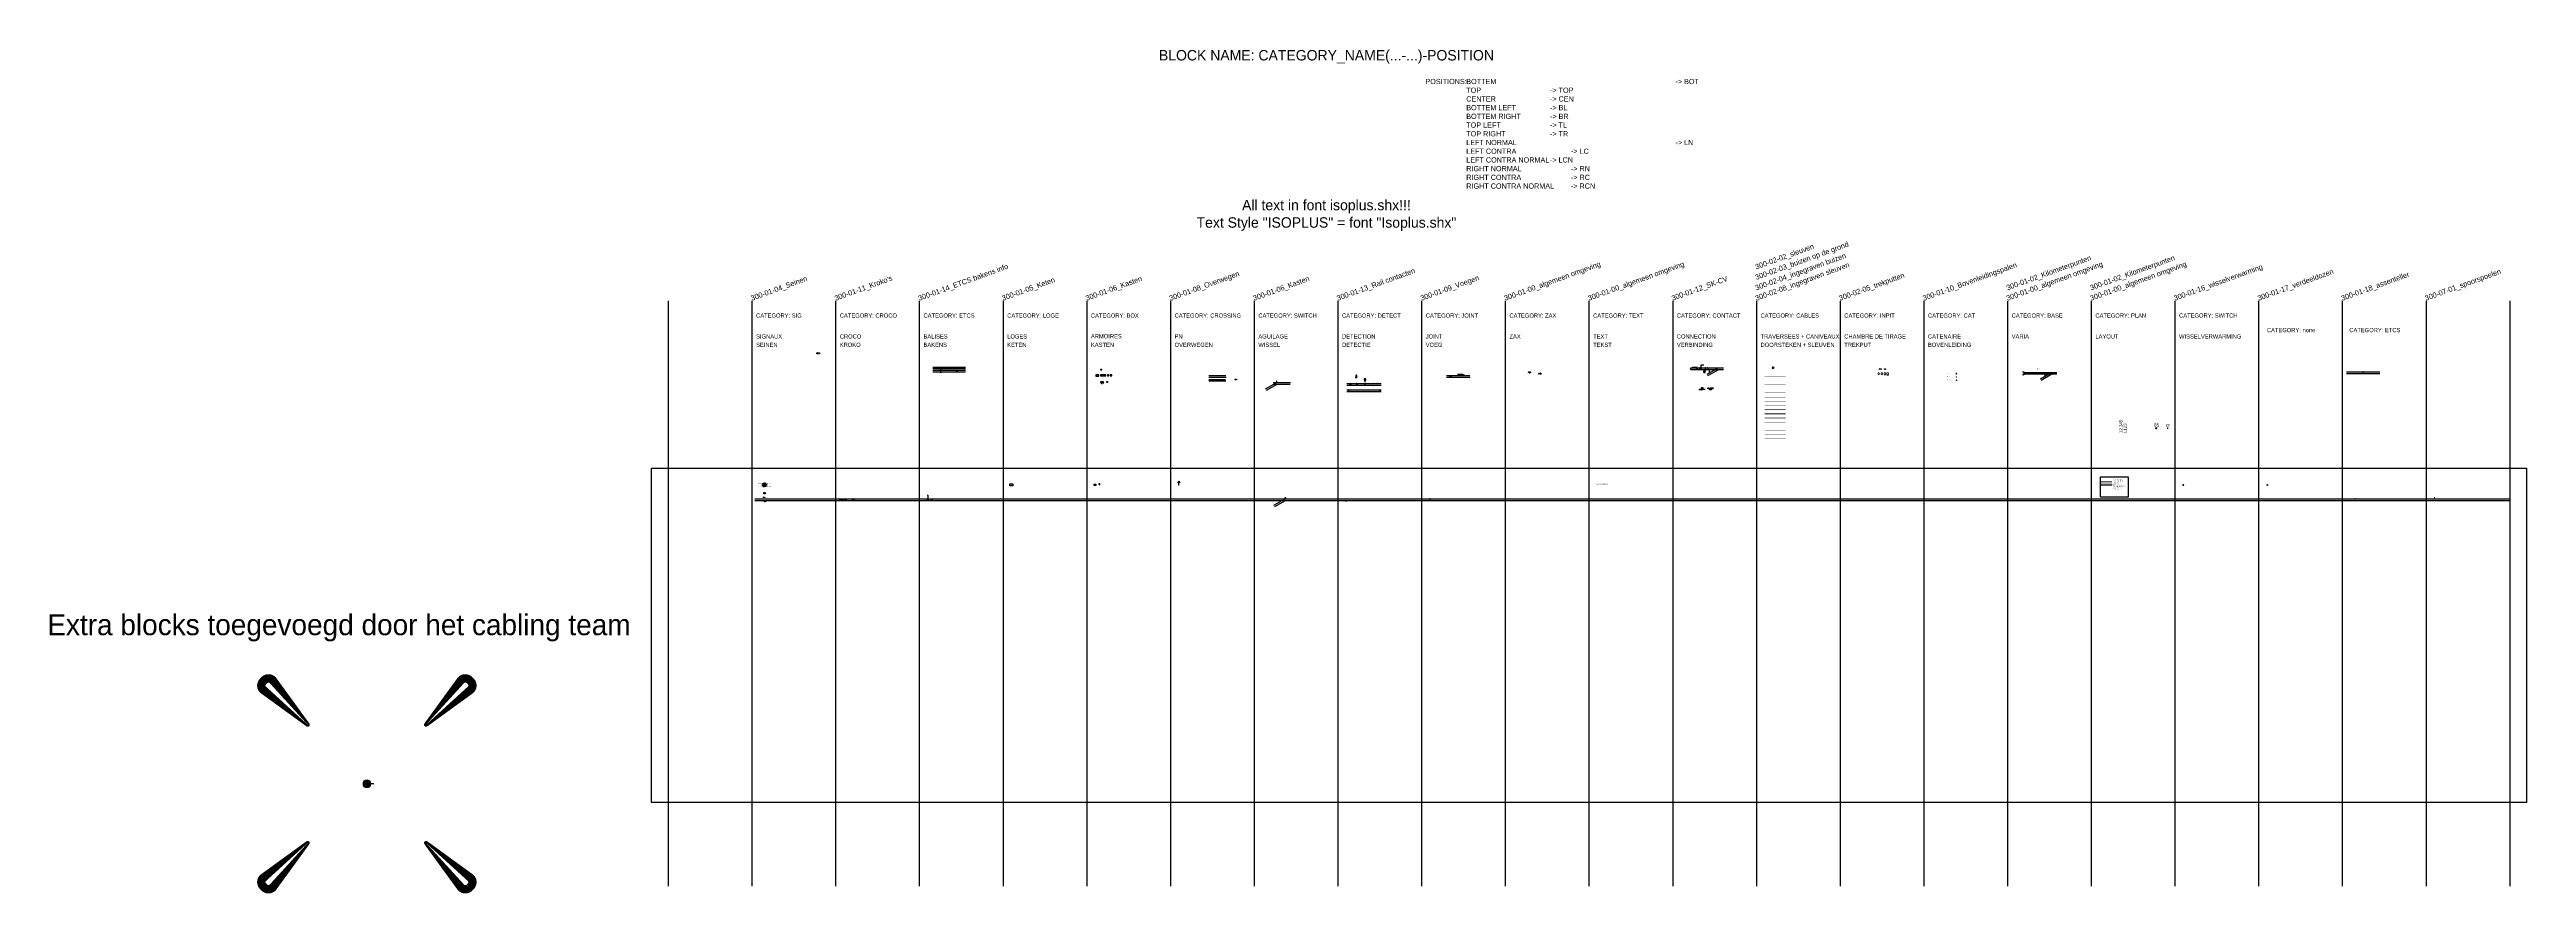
# Model space of a CAD drawing. Header units: metres. Extents: x -591 to 1776, y -567 to 241.
import ezdxf
from ezdxf import colors
from ezdxf.entities.mleader import LeaderData, LeaderLine
from ezdxf.enums import TextEntityAlignment as Align
from ezdxf.math import Vec2, Vec3

# ---------------------------------------------------------------- set-up
doc = ezdxf.new("R2010")
doc.units = ezdxf.units.M
doc.set_wipeout_variables(frame=1)
doc.linetypes.add('HIDDEN', pattern=[9.525, 6.35, -3.175])
doc.linetypes.add('HIDDEN2', pattern=[4.7625, 3.175, -1.5875])
for name, color, linetype in [('-300-07-01_TRAM', 30, 'Continuous'), ('18c', 1, 'Continuous'), ('25c', 7, 'Continuous'), ('300-01-00_algemeen omgeving', 7, 'Continuous'), ('300-01-02_Kilometerpunten', 252, 'Continuous'), ('300-01-04_Seinen', 252, 'Continuous'), ('300-01-05_Keten', 252, 'Continuous'), ('300-01-06_Kasten', 252, 'Continuous'), ('300-01-07_ETCS bakens', 1, 'Continuous'), ('300-01-08_Overwegen', 252, 'Continuous'), ('300-01-09_Voegen', 252, 'Continuous'), ('300-01-10_Bovenleidingspalen', 96, 'Continuous'), ("300-01-11_Kroko's", 252, 'Continuous'), ('300-01-12_SK-CV', 252, 'Continuous'), ('300-01-13_Rail contacten', 252, 'Continuous'), ('300-01-16_wisselverwarming', 252, 'Continuous'), ('300-01-17_verdeeldoos', 1, 'Continuous'), ('300-01-18_assenteller', 7, 'Continuous'), ('300-02-00_algemeen kabelwegen', 7, 'Continuous'), ('300-02-02_sleuven', 252, 'Continuous'), ('300-02-03_buizen op de grond', 252, 'Continuous'), ('300-02-04_ingegraven buizen', 250, 'Continuous'), ('300-02-05_trekputten', 7, 'Continuous'), ('300-02-08_ingegraven sleuven', 250, 'Continuous'), ('300-02-09_ingegraven', 250, 'Continuous'), ('300-03-02_', 7, 'Continuous'), ('300-07-01_spoorspoel', 7, 'Continuous'), ('35c', 2, 'Continuous'), ('50c', 3, 'Continuous')]:
    doc.layers.add(name, color=color, linetype=linetype)
doc.layers.add('0P TE LOSSEN', color=6, linetype='Continuous', plot=False)
doc.layers.add('TBM_VP', color=7, linetype='Continuous', plot=False)
doc.styles.add('CAB-Arial', font='arial.ttf')
doc.styles.add('ISOPLUS', font='isoplus.shx')
doc.styles.get("Standard").update_dxf_attribs({"font": 'isoplus.shx'})
doc.linetypes.add('BUIS..Ø....', pattern='A,2,0,1,["..%%C....",ISOPLUS,S=0.5,R=0,X=0.15,Y=-0.25],-1.9', length=4.9)
doc.linetypes.add('BUIS1Ø200', pattern='A,2,0,1,["1%%C200",ISOPLUS,S=0.5,R=0,X=0.15,Y=-0.25],-2.05', length=5.05)
doc.linetypes.add('BUIS1Ø80', pattern='A,2,0,1,["1%%C80",ISOPLUS,S=0.5,R=0,X=0.15,Y=-0.25],-1.7', length=4.7)
doc.linetypes.add('BUIS6Ø110', pattern='A,2,0,1,["6%%C110",ISOPLUS,S=0.5,R=0,X=0.15,Y=-0.25],-1.95', length=4.95)
doc.linetypes.add('Enterré', pattern='A,4.5,-0.25,["ENTERRE",Standard,S=0.5,R=0,X=0,Y=-0.25],-3', length=7.75)
doc.linetypes.add('Ingegraven', pattern='A,4.5,-0.25,["INGEGRAVEN",Standard,S=0.5,R=0,X=0,Y=-0.25],-4.25', length=9)
doc.linetypes.add('Ingegraven--Enterré', pattern='A,4.5,-0.25,["INGEGRAVEN",Standard,S=0.5,R=0,X=0,Y=-0.25],-4.25,4.5,-0.25,["ENTERRE",Standard,S=0.5,R=0,X=0,Y=-0.25],-3', length=16.75)
doc.linetypes.add('SLEUF...-SHORT', pattern='A,1.5,-0.1,["...",ISOPLUS,S=0.5,R=0,X=0,Y=-0.25],-1', length=2.6)
doc.linetypes.add('SLEUF100-Plastic-SHORT', pattern='A,1,-0.5,0,-0.5,1,-0.1,["100",Standard,S=0.5,R=0,X=0,Y=-0.25],-1', length=4.1)
doc.linetypes.add('SLEUF105-SHORT', pattern='A,1.5,-0.1,["105",Standard,S=0.5,R=0,X=0,Y=-0.25],-1', length=2.6)
doc.linetypes.add('SLEUF160-SHORT', pattern='A,1.5,-0.1,["160",Standard,S=0.5,R=0,X=0,Y=-0.25],-1.05', length=2.65)
doc.linetypes.add('SLEUF220-SHORT', pattern='A,1.5,-0.1,["220",Standard,S=0.5,R=0,X=0,Y=-0.25],-1.1', length=2.7)
doc.linetypes.add('SLEUF240-Plastic-SHORT', pattern='A,1,-0.5,0,-0.5,1,-0.1,["240",Standard,S=0.5,R=0,X=0,Y=-0.25],-1.2', length=4.3)
doc.linetypes.add('SLEUF280-SHORT', pattern='A,1.5,-0.1,["280",Standard,S=0.5,R=0,X=0,Y=-0.25],-1.1', length=2.7)
doc.linetypes.add('SLEUF300-SHORT', pattern='A,1.5,-0.1,["300",Standard,S=0.5,R=0,X=0,Y=-0.25],-1.1', length=2.7)
doc.linetypes.add('SLEUF375-SHORT', pattern='A,1.5,-0.1,["375",Standard,S=0.5,R=0,X=0,Y=-0.25],-1.1', length=2.7)
doc.linetypes.add('SLEUF400-SHORT', pattern='A,1.5,-0.1,["400",Standard,S=0.5,R=0,X=0,Y=-0.25],-1.1', length=2.7)
doc.linetypes.add('SLEUF500-SHORT', pattern='A,1.5,-0.1,["500",Standard,S=0.5,R=0,X=0,Y=-0.25],-1.1', length=2.7)
doc.linetypes.add('SLEUF750-SHORT', pattern='A,1.5,-0.1,["750",Standard,S=0.625,R=0,X=0,Y=-0.3125],-1.35', length=2.95)
doc.linetypes.add('SLEUF800-SHORT', pattern='A,1.5,-0.1,["800",Standard,S=0.625,R=0,X=0,Y=-0.3125],-1.35', length=2.95)

# ---------------------------------------------------------------- blocks, each defined once
blk = doc.blocks.new('BASE_BK-Km')
at = {"color": 5, "const_width": 0.216}
blk.add_lwpolyline([(0, 0.1, 1), (0, -0.1, 1)], format="xyb", close=True, dxfattribs=at)
at = {"color": 3, "style": 'ISOPLUS'}
blk.add_attdef('BK', text='', height=0.65, dxfattribs=at).set_placement((0.1, 0.3), align=Align.CENTER)
blk = doc.blocks.new('BASE_BK-Hm')
at = {"color": 5, "const_width": 0.15}
blk.add_lwpolyline([(0, 0.1, 1), (0, -0.1, 1)], format="xyb", close=True, dxfattribs=at)
at = {"color": 2, "style": 'ISOPLUS'}
blk.add_attdef('BK', text='', height=0.5, dxfattribs=at).set_placement((0, 0.3), align=Align.CENTER)
blk = doc.blocks.new('*U66')
h = blk.add_hatch(color=256)
edge = h.paths.add_edge_path()
edge.add_arc((0, 0), 0.0811, 180, 540, ccw=False)
h = blk.add_hatch(color=256)
edge = h.paths.add_edge_path()
edge.add_arc((0, -1.5), 0.0811, 180, 540)
at = {"lineweight": -2}
for p, q in [((-4.2, 0.5), (-3.7, 0.6)), ((0.6, 0.5), (-4.2, 0.5)), ((-4.2, 0.5), (-3.7, 0.3)), ((0.6, -0.8), (0.6, 0.5)), ((0.4, -0.8), (0.6, -0.8))]:
    blk.add_line(p, q, dxfattribs=at)
blk.add_line((0, 0), (0, -1.5))
blk.add_lwpolyline([(0, -0.4), (0.4, -0.4), (0.4, -1.1), (0, -1.1)], close=True, dxfattribs=at)
for centre in [(0, 0), (0, -1.5)]:
    blk.add_circle(centre, 0.0811)
at = {"lineweight": -2, "style": 'ISOPLUS', "width": 0.8}
blk.add_attdef('VERS', text='', height=0.45, dxfattribs=at).set_placement((-3.3, 0.9), align=Align.MIDDLE_LEFT)
blk = doc.blocks.new('SIG_COT')
h = blk.add_hatch(color=256)
h.paths.add_polyline_path([(0.4, -0.8), (0.4, 0), (-0.4, 0), (-0.4, -0.8)])
h.paths.add_polyline_path([(0.1, -0.7), (-0.1, -0.7), (0, -0.3, -6.634663), (0, -0.3)], flags=16)
for p, q in [((-0.1, -0.7), (0, -0.3)), ((-0.1, -0.7), (0.1, -0.7)), ((0.1, -0.7), (0, -0.3))]:
    blk.add_line(p, q)
blk.add_lwpolyline([(-0.4, 0), (0.4, 0), (0.4, -0.8), (-0.4, -0.8)], close=True)
blk.add_arc((0, -0.2), 0.131, 287.2171, 252.9319)
at = {"style": 'ISOPLUS', "width": 0.8}
blk.add_attdef('COT', text='', height=0.35, dxfattribs=at).set_placement((0.3, -1.2), align=Align.RIGHT)
blk = doc.blocks.new('SIG_IOT')
for p, q in [((-0.4, -0.8), (-0.4, 0)), ((-0.4, 0), (0.4, 0)), ((0.4, -0.8), (-0.4, -0.8)), ((0.4, 0), (0.4, -0.8))]:
    blk.add_line(p, q)
for centre, major_axis, start_param, end_param in [((-0.2, -0.3), (0.053, 0.053), 5.497787, 11.780972), ((-0.1, -0.6), (-0.053, 0.053), 3.926991, 10.210176), ((0, -0.1), (-0.053, 0.053), 3.926991, 10.210176), ((0, -0.4), (0.053, 0.053), 5.497787, 11.780972), ((0.1, -0.6), (-0.053, 0.053), 3.926991, 10.210176), ((0.2, -0.3), (0.053, 0.053), 5.497787, 11.780972)]:
    blk.add_ellipse(centre, major_axis=major_axis, ratio=1, start_param=start_param, end_param=end_param)
at = {"style": 'ISOPLUS', "width": 0.8}
blk.add_attdef('IOT', text='', height=0.35, dxfattribs=at).set_placement((0.3, -1.2), align=Align.RIGHT)
blk = doc.blocks.new('BOX_TEL-AW')
blk.add_lwpolyline([(-0.3, 0), (-0.3, 1), (0.3, 1), (0.3, 0)], close=True)
at = {"style": 'ISOPLUS'}
blk.add_text('T', height=0.411, dxfattribs=at).set_placement((0, 0.5), align=Align.MIDDLE)
at = {"lineweight": -2, "style": 'ISOPLUS'}
blk.add_attdef('BK', text='', height=0.5, dxfattribs=at).set_placement((0, 1.5), align=Align.MIDDLE)
blk = doc.blocks.new('CONTACT_J')
h = blk.add_hatch(color=256)
edge = h.paths.add_edge_path()
edge.add_arc((0, 0), 0.0811, 180, 540, ccw=False)
h = blk.add_hatch(color=256)
edge = h.paths.add_edge_path()
edge.add_arc((0, -1.5), 0.0811, 180, 540)
blk.add_line((0, 0), (0, -1.5))
for centre in [(0, 0), (0, -1.5)]:
    blk.add_circle(centre, 0.0811)
at = {"lineweight": -2, "style": 'ISOPLUS', "width": 0.8}
blk.add_attdef('BK', text='', height=0.5, dxfattribs=at).set_placement((0, 0.2), align=Align.CENTER)
blk = doc.blocks.new('CONTACT_ER')
h = blk.add_hatch(color=256)
edge = h.paths.add_edge_path()
edge.add_arc((0, 0), 0.0811, 181.8462, 541.8462, ccw=False)
h = blk.add_hatch(color=256)
edge = h.paths.add_edge_path()
edge.add_arc((-1.4, -1.5), 0.0811, 181.8462, 541.8462, ccw=False)
at = {"lineweight": -2}
for p, q in [((0, 0), (0, -3)), ((-1.4, -1.5), (-1.4, -3)), ((-1.4, -3), (0, -3)), ((-1.4, -4.4), (-1.4, -3)), ((-1.4, -4.4), (0, -4.4)), ((0, -4.4), (0, -3))]:
    blk.add_line(p, q, dxfattribs=at)
for centre in [(0, 0), (-1.4, -1.5)]:
    blk.add_circle(centre, 0.0811)
at = {"lineweight": -2, "style": 'ISOPLUS'}
blk.add_text('ER', height=0.5, rotation=0.1053, dxfattribs=at).set_placement((-0.7, -3.7), align=Align.MIDDLE)
at = {"style": 'ISOPLUS'}
blk.add_attdef('BK', text='', height=0.5, dxfattribs=at).set_placement((-0.7, -5.3), align=Align.MIDDLE)
blk = doc.blocks.new('*U60')
for p, q in [((0.8, 4.4), (-0.8, 4.4)), ((-0.8, 4.4), (-0.8, 3.2)), ((-0.8, 3.2), (0.8, 3.2)), ((0.8, 3.2), (0.8, 4.4))]:
    blk.add_line(p, q)
at = {"linetype": 'Continuous', "ltscale": 3}
for p, q in [((-0.7, 3.8), (-0.3, 3.9)), ((-0.7, 3.8), (0.7, 3.8)), ((-0.7, 3.8), (-0.3, 3.6)), ((0.5, 3.8), (0.1, 3.9)), ((0.5, 3.8), (0.1, 3.6)), ((0.7, 3.8), (0.3, 3.9)), ((0.7, 3.8), (0.3, 3.6))]:
    blk.add_line(p, q, dxfattribs=at)
at = {"linetype": 'HIDDEN2', "lineweight": -2, "ltscale": 0.1}
blk.add_line((0, 1.2), (0, 3.2), dxfattribs=at)
blk = doc.blocks.new('BOX_VCAW')
at = {"layer": '300-01-06_Kasten'}
blk.add_lwpolyline([(-0.7, 0), (0.7, 0), (0.7, 0.6), (-0.7, 0.6)], close=True, dxfattribs=at)
at = {"layer": '300-01-06_Kasten', "style": 'ISOPLUS', "width": 0.9, "flags": 2}
blk.add_attdef('NAAM', text='', height=0.4, dxfattribs=at).set_placement((0, 0.3), align=Align.MIDDLE)
at = {"layer": '300-01-06_Kasten', "style": 'ISOPLUS'}
blk.add_attdef('BK', text='', height=0.5, dxfattribs=at).set_placement((0, 0.8), align=Align.CENTER)
at = {"layer": '300-01-06_Kasten', "lineweight": -2, "style": 'ISOPLUS', "width": 0.8}
blk.add_attdef('LOGE-KEET', text='', height=0.45, dxfattribs=at).set_placement((0, -0.7), align=Align.CENTER)
blk = doc.blocks.new('*U58')
at = {"lineweight": -2}
blk.add_lwpolyline([(-1.1, 0, 0.25, 0, 0), (-1.5, 0, 0, 0, 0)], format="xyseb", dxfattribs=at)
blk.add_lwpolyline([(0, 0.5), (0, 0), (-1, 0), (-1.1, 0), (-1.1, 0)], dxfattribs=at)
blk.add_lwpolyline([(-0.5, 0.7), (-0.3, 0.5), (0.3, 0.5), (0.5, 0.7), (0.5, 2), (-0.5, 2)], close=True, dxfattribs=at)
at = {"lineweight": -2, "style": 'ISOPLUS'}
for tag, p in [('NAME', (0, 3)), ('BK', (0, 2.2))]:
    blk.add_attdef(tag, text='', height=0.5, dxfattribs=at).set_placement(p, align=Align.CENTER)
blk = doc.blocks.new('BOX_TEL')
at = {"linetype": 'Continuous'}
for p, q in [((-0.3, 1.3), (-0.3, 2.3)), ((-0.3, 2.3), (0.3, 2.3)), ((0.3, 1.3), (-0.3, 1.3)), ((0.2, 0), (-0.2, 0)), ((0, 1.3), (0, 0)), ((0.3, 2.3), (0.3, 1.3))]:
    blk.add_line(p, q, dxfattribs=at)
at = {"linetype": 'Continuous', "style": 'ISOPLUS'}
blk.add_text('T', height=0.411, dxfattribs=at).set_placement((0, 1.8), align=Align.MIDDLE)
at = {"lineweight": -2, "style": 'ISOPLUS'}
blk.add_attdef('BK', text='', height=0.5, dxfattribs=at).set_placement((0, 2.8), align=Align.MIDDLE)
blk = doc.blocks.new('*U67')
at = {"linetype": 'HIDDEN', "lineweight": -2, "ltscale": 0.05}
blk.add_line((0, 0), (0, -1.4), dxfattribs=at)
at = {"linetype": 'Continuous', "ltscale": 3, "extrusion": (0.002226, -7.48024e-05, 0.999998)}
for q in [(-0.9, -1.2, 0), (-0.9, -1.5, 0)]:
    blk.add_line((-1.3, -1.4), q, dxfattribs=at)
at = {"lineweight": -2}
for q in [(-1.3, -1.4), (1.3, -1.4)]:
    blk.add_line((0, -1.4), q, dxfattribs=at)
at = {"linetype": 'Continuous', "ltscale": 3, "extrusion": (-0.002226, -7.48024e-05, 0.999998)}
for q in [(0.9, -1.2, 0), (0.9, -1.5, 0)]:
    blk.add_line((1.3, -1.4), q, dxfattribs=at)
at = {"lineweight": -2, "style": 'ISOPLUS'}
for tag, p in [('DISTANCE_L', (-1.1, -1.8, 0)), ('ZAX_L', (-1.1, -1.2, 0))]:
    blk.add_attdef(tag, text='', height=0.3, dxfattribs=at).set_placement(p, align=Align.RIGHT)
for tag, p in [('ZAX_R', (1.1, -1.2, 0)), ('DISTANCE_R', (1.1, -1.8, 0))]:
    blk.add_attdef(tag, p, '', height=0.3, dxfattribs=at)
blk = doc.blocks.new('*U68')
at = {"linetype": 'Continuous', "ltscale": 3, "extrusion": (0.002226, -7.48024e-05, 0.999998)}
for q in [(-0.9, 1.5, 0), (-0.9, 1.2, 0)]:
    blk.add_line((-1.3, 1.4), q, dxfattribs=at)
at = {"lineweight": -2}
for q in [(-1.3, 1.4), (1.3, 1.4)]:
    blk.add_line((0, 1.4), q, dxfattribs=at)
at = {"linetype": 'HIDDEN', "lineweight": -2, "ltscale": 0.05}
blk.add_line((0, 1.4), (0, 0), dxfattribs=at)
at = {"linetype": 'Continuous', "ltscale": 3, "extrusion": (-0.002226, -7.48024e-05, 0.999998)}
for q in [(0.9, 1.5, 0), (0.9, 1.2, 0)]:
    blk.add_line((1.3, 1.4), q, dxfattribs=at)
at = {"lineweight": -2, "style": 'ISOPLUS'}
for tag, p in [('DISTANCE_L', (-1.1, 1, 0)), ('ZAX_L', (-1.1, 1.5, 0))]:
    blk.add_attdef(tag, text='', height=0.3, dxfattribs=at).set_placement(p, align=Align.RIGHT)
for tag, p in [('ZAX_R', (1.1, 1.5, 0)), ('DISTANCE_R', (1.1, 1, 0))]:
    blk.add_attdef(tag, p, '', height=0.3, dxfattribs=at)
blk = doc.blocks.new('DETECT_PED1')
at = {"linetype": 'Continuous'}
for p, q in [((0, 0.05), (0.2, 0.3)), ((0.2, 0.3), (0.3, 0.2))]:
    blk.add_line(p, q, dxfattribs=at)
at = {"linetype": 'Continuous', "const_width": 0.1}
blk.add_lwpolyline([(-0.05, 0, 1), (0.05, 0, 1)], format="xyb", close=True, dxfattribs=at)
blk = doc.blocks.new('DETECT_PED2')
at = {"linetype": 'Continuous'}
for p, q in [((-0.2, 0.3), (-0.3, 0.2)), ((0, 0.05), (-0.2, 0.3)), ((0, 0.05), (0.2, 0.3)), ((0.2, 0.3), (0.3, 0.2))]:
    blk.add_line(p, q, dxfattribs=at)
at = {"linetype": 'Continuous', "const_width": 0.1}
blk.add_lwpolyline([(-0.05, 0, 1), (0.05, 0, 1)], format="xyb", close=True, dxfattribs=at)
blk = doc.blocks.new('BOX_ZONE-NL')
blk.add_lwpolyline([(1.2, 0.5), (-1.2, 0.5), (-1.2, -0.5), (1.2, -0.5)], close=True)
at = {"insert": (0, 0), "char_height": 0.3, "width": 2.347, "attachment_point": 5, "line_spacing_factor": 0.72, "style": 'ISOPLUS'}
blk.add_mtext('Zonekast', dxfattribs=at)
at = {"linetype": 'Continuous', "style": 'ISOPLUS', "width": 0.9}
blk.add_attdef('KP', text='', height=0.3, dxfattribs=at).set_placement((0, 0.7), align=Align.CENTER)
at = {"style": 'ISOPLUS'}
blk.add_attdef('NUMMER', text='', height=0.5, dxfattribs=at).set_placement((0, -1.2), align=Align.CENTER)
blk = doc.blocks.new('BOX_ZONE-FR')
blk.add_lwpolyline([(1.2, 0.5), (-1.2, 0.5), (-1.2, -0.5), (1.2, -0.5)], close=True)
at = {"insert": (0, 0), "char_height": 0.3, "attachment_point": 5, "line_spacing_factor": 0.72, "style": 'ISOPLUS'}
blk.add_mtext('\\pxqc;Armoire \\Pde zone', dxfattribs=at)
at = {"linetype": 'Continuous', "style": 'ISOPLUS', "width": 0.9}
blk.add_attdef('BK', text='', height=0.3, dxfattribs=at).set_placement((0, 0.7), align=Align.CENTER)
at = {"style": 'ISOPLUS'}
blk.add_attdef('NUMMER', text='', height=0.5, dxfattribs=at).set_placement((0, -1.2), align=Align.CENTER)
blk = doc.blocks.new('*U69')
at = {"linetype": 'Continuous'}
for p, q in [((-1.5, 2.2), (0, 2.2)), ((0, 2.2), (0, -0.8)), ((0, -0.8), (-1.5, -0.8))]:
    blk.add_line(p, q, dxfattribs=at)
at = {"style": 'ISOPLUS'}
blk.add_attdef('BK', text='', height=0.5, dxfattribs=at).set_placement((0, -1.3), align=Align.MIDDLE)
blk = doc.blocks.new('BOX_GEN')
blk.add_lwpolyline([(1.5, 0.625), (-1.5, 0.625), (-1.5, -0.625), (1.5, -0.625)], close=True)
at = {"style": 'ISOPLUS'}
blk.add_attdef('NAAM', text='', height=0.8, dxfattribs=at).set_placement((0, 0), align=Align.MIDDLE)
blk.add_attdef('BK', text='', height=0.5, dxfattribs=at).set_placement((0, 0.75), align=Align.CENTER)
blk = doc.blocks.new('CABLES_MOF')
blk.add_hatch(color=256).paths.add_polyline_path([(-0.984375, 0), (0, -0.5625), (0.984375, 0), (0, 0.5625)])
for p, q in [((0, 0.5625), (-0.984375, 0)), ((-0.984375, 0), (0, -0.5625)), ((0, 0.5625), (0.984375, 0)), ((0.984375, 0), (0, -0.5625))]:
    blk.add_line(p, q)
at = {"style": 'ISOPLUS'}
blk.add_attdef('TEXT', text='', height=0.5, dxfattribs=at).set_placement((0, 1.0625), align=Align.MIDDLE_CENTER)
blk = doc.blocks.new('PLAN_START-END')
at = {"color": 0, "lineweight": -2, "style": 'ISOPLUS'}
for tag, p in [('BK-KP', (0, 2)), ('LIGNE-LIJN', (4, 2))]:
    blk.add_attdef(tag, text='', height=3, rotation=90, dxfattribs=at).set_placement(p, align=Align.MIDDLE_LEFT)
blk = doc.blocks.new('BOX_TEL-RED')
at = {"linetype": 'Continuous'}
for p, q in [((-0.3, 1), (-0.3, 2.3)), ((-0.3, 2.3), (0.3, 2.3)), ((0.3, 1.3), (-0.3, 1.3)), ((0.3, 1), (-0.3, 1)), ((0.2, 0), (-0.2, 0)), ((0, 1.2), (0.7, 1.2)), ((0, 1), (0, 0)), ((0.3, 2.3), (0.3, 1))]:
    blk.add_line(p, q, dxfattribs=at)
at = {"linetype": 'Continuous', "const_width": 0.165}
for points in [[(-0.3, 2.2), (0.3, 2.2)], [(-0.3, 1.4), (0.3, 1.4)]]:
    blk.add_lwpolyline(points, dxfattribs=at)
at = {"linetype": 'Continuous'}
blk.add_lwpolyline([(0.7, 1.2, 0.206, 0, 0), (1.1, 1.2, 0, 0, 0)], format="xyseb", dxfattribs=at)
at = {"linetype": 'Continuous', "style": 'ISOPLUS'}
blk.add_text('T', height=0.411, dxfattribs=at).set_placement((0, 1.8), align=Align.MIDDLE)
at = {"lineweight": -2, "style": 'ISOPLUS'}
blk.add_attdef('BK', text='', height=0.5, dxfattribs=at).set_placement((0, 2.8), align=Align.MIDDLE)
at = {"linetype": 'Continuous', "style": 'ISOPLUS'}
blk.add_attdef('NAME', (1.2, 1.1), '', height=0.362, dxfattribs=at)
blk = doc.blocks.new('SWITCH_MAND')
at = {"linetype": 'Continuous'}
for p, q in [((0.5, 1), (-0.5, 1)), ((0.5, 0.75), (-0.5, 0.75)), ((0, 0), (0, 1.25))]:
    blk.add_line(p, q, dxfattribs=at)
at = {"linetype": 'Continuous', "style": 'ISOPLUS'}
blk.add_attdef('N°', text='', height=0.5, dxfattribs=at).set_placement((0, 1.75), align=Align.MIDDLE)
blk = doc.blocks.new('*U65')
for points in [[(-3, -2), (-0.2, -2), (-0.2, -0.7)], [(3, -2), (0.2, -2), (0.2, -0.7)]]:
    blk.add_lwpolyline(points)
blk.add_lwpolyline([(-1, -1.5), (1, -1.5), (1, -0.5), (-1, -0.5)], close=True)
at = {"lineweight": -2, "const_width": 0.15}
for points in [[(-0.2, -1.1, 1), (-0.3, -0.9, 1)], [(0.3, -1.1, 1), (0.2, -0.9, 1)]]:
    blk.add_lwpolyline(points, format="xyb", close=True, dxfattribs=at)
at = {"style": 'ISOPLUS'}
for p in [(-2.8, -1.9), (1.4, -1.9)]:
    blk.add_text('CDTE', height=0.5, rotation=359.9864, dxfattribs=at).set_placement(p)
blk.add_attdef('HP_NR_L', text='', height=0.5, rotation=359.9864, dxfattribs=at).set_placement((-1.4, -2.6), align=Align.RIGHT)
blk.add_attdef('KP', text='', height=0.5, rotation=359.9864, dxfattribs=at).set_placement((0, -2.9), align=Align.MIDDLE_CENTER)
blk.add_attdef('HP_NR_R', (1.5, -2.6), '', height=0.5, rotation=359.9864, dxfattribs=at)
blk = doc.blocks.new('*U64')
for points in [[(-3, 2), (-0.2, 2), (-0.2, 0.7)], [(3, 2), (0.3, 2), (0.3, 0.7)]]:
    blk.add_lwpolyline(points)
blk.add_lwpolyline([(-1, 1.5), (1, 1.5), (1, 0.5), (-1, 0.5)], close=True)
at = {"lineweight": -2, "const_width": 0.15}
for points in [[(-0.2, 1.1, -1), (-0.3, 0.9, -1)], [(0.3, 1.1, -1), (0.2, 0.9, -1)]]:
    blk.add_lwpolyline(points, format="xyb", close=True, dxfattribs=at)
at = {"style": 'ISOPLUS'}
for p in [(-2.8, 1.4), (1.4, 1.4)]:
    blk.add_text('CDTE', height=0.5, rotation=359.9864, dxfattribs=at).set_placement(p)
blk.add_attdef('HP_NR_L', text='', height=0.5, rotation=359.9864, dxfattribs=at).set_placement((-1.4, 2.3), align=Align.RIGHT)
blk.add_attdef('KP', text='', height=0.5, rotation=359.9864, dxfattribs=at).set_placement((0, 2.9), align=Align.MIDDLE_CENTER)
blk.add_attdef('HP_NR_R', (1.5, 2.2), '', height=0.5, rotation=359.9864, dxfattribs=at)
blk = doc.blocks.new('*U63')
h = blk.add_hatch(color=256)
edge = h.paths.add_edge_path()
edge.add_arc((0, 0), 0.0811, 180, 540, ccw=False)
blk.add_hatch(color=256).paths.add_polyline_path([(0.1, -0.4), (-0.1, -0.4), (-0.1, -1.1), (0.1, -1.1)])
h = blk.add_hatch(color=256)
edge = h.paths.add_edge_path()
edge.add_arc((0, -1.5), 0.0811, 180, 540)
for p, q in [((0, 0), (0, -0.4)), ((0, -1.1), (0, -1.5))]:
    blk.add_line(p, q)
blk.add_lwpolyline([(0.1, -0.4), (-0.1, -0.4), (-0.1, -1.1), (0.1, -1.1)], close=True)
for centre in [(0, 0), (0, -1.5)]:
    blk.add_circle(centre, 0.0811)
at = {"style": 'ISOPLUS'}
for tag, p in [('BK1', (0, 0.6)), ('BK2', (0, -2.1))]:
    blk.add_attdef(tag, text='', height=0.5, dxfattribs=at).set_placement(p, align=Align.MIDDLE)
at = {"color": 1, "style": 'ISOPLUS', "width": 0.8, "flags": 8}
for tag, p in [('FREQUENCE', (0.3, -1.2)), ('TURX-TX', (0.7, -0.7))]:
    blk.add_attdef(tag, text='', height=0.35, rotation=360, dxfattribs=at).set_placement(p, align=Align.RIGHT)
blk = doc.blocks.new('*U62')
h = blk.add_hatch(color=256)
edge = h.paths.add_edge_path()
edge.add_arc((0, 0), 0.0811, 0, 360)
for points in [[(-0.6, -0.4), (-0.4, -0.4), (-0.4, -1.1), (-0.6, -1.1)], [(0.4, -0.4), (0.6, -0.4), (0.6, -1.1), (0.4, -1.1)]]:
    blk.add_hatch(color=256).paths.add_polyline_path(points)
h = blk.add_hatch(color=256)
edge = h.paths.add_edge_path()
edge.add_arc((0, -1.5), 0.0811, 0, 360, ccw=False)
for p, q in [((0, 0), (0, -0.2)), ((0, -0.2), (-0.5, -0.4)), ((0, -1.3), (-0.5, -1.1)), ((0, -0.2), (0.5, -0.4)), ((0, -1.3), (0.5, -1.1)), ((0, -1.5), (0, -1.3))]:
    blk.add_line(p, q)
for points in [[(-0.6, -0.4), (-0.4, -0.4), (-0.4, -1.1), (-0.6, -1.1)], [(0.4, -0.4), (0.6, -0.4), (0.6, -1.1), (0.4, -1.1)]]:
    blk.add_lwpolyline(points, close=True)
for centre in [(0, 0), (0, -1.5)]:
    blk.add_circle(centre, 0.0811)
at = {"style": 'ISOPLUS'}
for tag, p in [('BK1', (0, 0.6)), ('BK2', (0, -2.1))]:
    blk.add_attdef(tag, text='', height=0.5, dxfattribs=at).set_placement(p, align=Align.MIDDLE)
at = {"color": 1, "style": 'ISOPLUS', "width": 0.8, "flags": 8}
for tag, p in [('FREQUENCE-TUM', (-0.9, -0.9)), ('TUM', (-0.9, -0.5)), ('µF', (-0.9, -1.4))]:
    blk.add_attdef(tag, text='', height=0.35, rotation=0, dxfattribs=at).set_placement(p, align=Align.RIGHT)
for tag, p in [('TURX-TX', (0.9, -0.7)), ('FREQUENCE-RXTX', (0.9, -1.2))]:
    blk.add_attdef(tag, p, '', height=0.35, rotation=360, dxfattribs=at)
blk = doc.blocks.new('DETECT_CONTACT-BOT')
for p, q in [((0, 0), (-0.2, -0.4)), ((-0.2, -0.4), (0.2, -0.4)), ((0.2, -0.4), (0, 0))]:
    blk.add_line(p, q)
at = {"lineweight": -2, "style": 'ISOPLUS'}
blk.add_attdef('BK', text='', height=0.5, dxfattribs=at).set_placement((0, -0.9), align=Align.MIDDLE)
at = {"style": 'ISOPLUS', "width": 0.8}
blk.add_attdef('N°', text='', height=0.35, dxfattribs=at).set_placement((1, -1.1), align=Align.RIGHT)
blk = doc.blocks.new('DETECT_CONTACT-TOP')
for p, q in [((-0.2, 0.4), (0.2, 0.4)), ((0, 0), (-0.2, 0.4)), ((0.2, 0.4), (0, 0))]:
    blk.add_line(p, q)
at = {"lineweight": -2, "style": 'ISOPLUS'}
blk.add_attdef('BK', text='', height=0.5, dxfattribs=at).set_placement((0, 0.9), align=Align.MIDDLE)
at = {"style": 'ISOPLUS', "width": 0.8}
blk.add_attdef('N°', text='', height=0.35, dxfattribs=at).set_placement((0.9, 0.6), align=Align.RIGHT)
blk = doc.blocks.new('DETECT_CPT-BOT')
at = {"lineweight": -2}
blk.add_wipeout([(0, 0.4), (-0.1, 0.4), (-0.2, 0.3), (-0.3, 0.2), (-0.4, 0.1), (-0.4, 0), (-0.4, -0.1), (-0.3, -0.2), (-0.2, -0.3), (-0.1, -0.4), (0, -0.4), (0.1, -0.4), (0.2, -0.3), (0.3, -0.2), (0.4, -0.1), (0.4, 0), (0.4, 0.1), (0.3, 0.2), (0.2, 0.3), (0.1, 0.4)], dxfattribs=at)
for radius in [0.419, 0.188]:
    blk.add_circle((0, 0), radius)
at = {"style": 'ISOPLUS'}
blk.add_attdef('BK', text='', height=0.5, rotation=0, dxfattribs=at).set_placement((0, -0.8), align=Align.MIDDLE)
at = {"style": 'ISOPLUS', "width": 0.8}
blk.add_attdef('TP', (0.7, -0.7), '', height=0.35, rotation=360, dxfattribs=at)
blk = doc.blocks.new('DETECT_CPT-TOP')
at = {"lineweight": -2}
blk.add_wipeout([(0, 0.4), (-0.1, 0.4), (-0.2, 0.3), (-0.3, 0.2), (-0.4, 0.1), (-0.4, 0), (-0.4, -0.1), (-0.3, -0.2), (-0.2, -0.3), (-0.1, -0.4), (0, -0.4), (0.1, -0.4), (0.2, -0.3), (0.3, -0.2), (0.4, -0.1), (0.4, 0), (0.4, 0.1), (0.3, 0.2), (0.2, 0.3), (0.1, 0.4)], dxfattribs=at)
for radius in [0.419, 0.188]:
    blk.add_circle((0, 0), radius)
at = {"style": 'ISOPLUS'}
blk.add_attdef('BK', text='', height=0.5, rotation=360, dxfattribs=at).set_placement((0, 0.8), align=Align.MIDDLE)
at = {"style": 'ISOPLUS', "width": 0.8}
blk.add_attdef('TP', (0.6, 0.3), '', height=0.35, dxfattribs=at)
blk = doc.blocks.new('JOINT_TOP')
at = {"color": 3, "lineweight": -2}
for p, q in [((-0.2, 0.3), (-0.2, 0)), ((0.2, 0.3), (0.2, 0))]:
    blk.add_line(p, q, dxfattribs=at)
at = {"color": 7, "lineweight": -2, "style": 'ISOPLUS'}
blk.add_attdef('BK', text='', height=0.5, dxfattribs=at).set_placement((0, 0.7), align=Align.MIDDLE)
blk = doc.blocks.new('JOINT_BOT')
at = {"color": 3, "lineweight": -2}
for p, q in [((-0.2, -0.3), (-0.2, 0)), ((0.2, -0.3), (0.2, 0))]:
    blk.add_line(p, q, dxfattribs=at)
at = {"color": 7, "lineweight": -2, "style": 'ISOPLUS'}
blk.add_attdef('BK', text='', height=0.5, dxfattribs=at).set_placement((0, -0.8), align=Align.MIDDLE)
blk = doc.blocks.new('JOINT_CEN')
at = {"color": 7, "lineweight": -2, "style": 'ISOPLUS'}
blk.add_attdef('BK', text='', height=0.5, dxfattribs=at).set_placement((0, 0.7), align=Align.MIDDLE)
at = {"color": 255}
blk.add_wipeout([(-0.2, 0), (0, 0.1), (0.2, 0), (0, -0.1)], dxfattribs=at)
at = {"color": 3, "lineweight": -2}
for p, q in [((-0.2, 0.1), (-0.2, -0.1)), ((0.2, 0.1), (0.2, -0.1))]:
    blk.add_line(p, q, dxfattribs=at)
blk = doc.blocks.new('*U51')
at = {"layer": '300-01-09_Voegen'}
for p, q in [((0, 0), (0, -0.4)), ((-1.2, -0.2), (-1.6, -0.4)), ((-1.2, -0.3), (-1.6, -0.5)), ((-1.2, -1), (-1.6, -1.2)), ((-1.2, -1.1), (-1.6, -1.3)), ((-1.4, -0.6), (-1.4, 0)), ((-1.4, -0.6), (-0.3, -0.6)), ((-1.4, -0.9), (-1.4, -1.5)), ((-1.4, -0.9), (-0.3, -0.9)), ((0.3, -0.4), (-0.3, -0.4)), ((-0.3, -0.4), (-0.3, -1.1)), ((-0.3, -1.1), (0.3, -1.1)), ((0.2, -0.1), (-0.2, -0.3)), ((0.2, -1.2), (-0.2, -1.4)), ((0, -1.1), (0, -1.5)), ((0.2, -0.7), (0.1, -0.7)), ((0.2, -0.8), (0.1, -0.8)), ((0.2, -0.6), (0.2, -0.7)), ((0.2, -0.8), (0.2, -0.9)), ((0.2, -0.9), (0.2, -0.9)), ((0.3, -1.1), (0.3, -0.4))]:
    blk.add_line(p, q, dxfattribs=at)
blk = doc.blocks.new('*U46')
at = {"layer": '300-01-00_algemeen omgeving', "lineweight": -2}
for points in [[(0.1, 3.4, 1), (-0.1, 3.4, 1)], [(-0.1, 0), (0.1, 0, 1)], [(0.1, 0), (-0.1, 0, 1)]]:
    blk.add_hatch(color=256, dxfattribs=at).paths.add_polyline_path(points)
for centre in [(0, 3.4), (0, 0)]:
    blk.add_circle(centre, 0.0638, dxfattribs=at)
blk.add_arc((5.7, 1.7), 5.95, 163.5066, 196.4934, dxfattribs=at)
blk = doc.blocks.new('CROSSING_MOTOR')
at = {"lineweight": -2}
blk.add_lwpolyline([(-0.7, 0.4), (0.7, 0.4), (0.7, -0.4), (-0.7, -0.4)], close=True, dxfattribs=at)
blk.add_circle((0, 0), 0.355, dxfattribs=at)
at = {"lineweight": -2, "insert": (0, 0), "char_height": 0.5, "attachment_point": 5, "style": 'ISOPLUS'}
blk.add_mtext('M', dxfattribs=at)
blk = doc.blocks.new('BASE_VRB')
at = {"layer": '300-01-00_algemeen omgeving', "color": 3, "lineweight": -2}
blk.add_lwpolyline([(0, -1), (0, 1)], dxfattribs=at)
blk = doc.blocks.new('CAT')
at = {"color": 5}
for p, q in [((-0.4, 0.5), (0.4, 0.5)), ((0, 0.5), (0, -0.5)), ((0.4, -0.5), (-0.4, -0.5))]:
    blk.add_line(p, q, dxfattribs=at)
at = {"color": 3, "style": 'ISOPLUS', "flags": 4}
blk.add_attdef('NR', (0.8, -0.3), '', height=0.5, dxfattribs=at)
blk.add_attdef('DISTANCE', text='', height=0.5, dxfattribs=at).set_placement((0, -0.9), align=Align.MIDDLE_CENTER)
blk = doc.blocks.new('CAT_FUT')
at = {"color": 5}
for p, q in [((-0.2, 0.2), (0.2, 0.2)), ((0, 0.2), (0, -0.2)), ((0.2, -0.2), (-0.2, -0.2))]:
    blk.add_line(p, q, dxfattribs=at)
at = {"color": 3, "style": 'ISOPLUS', "flags": 4}
blk.add_attdef('NR', text='', height=0.5, dxfattribs=at).set_placement((0.5, 0), align=Align.MIDDLE_LEFT)
blk.add_attdef('DISTANCE', text='', height=0.5, dxfattribs=at).set_placement((0, -0.7), align=Align.MIDDLE_CENTER)
blk = doc.blocks.new('CAT_EXIST')
at = {"color": 5}
for p, q in [((-0.2, 0.2), (0.2, 0.2)), ((0, 0.2), (0, -0.2)), ((0.2, -0.2), (-0.2, -0.2))]:
    blk.add_line(p, q, dxfattribs=at)
at = {"color": 5, "style": 'ISOPLUS', "flags": 4}
blk.add_attdef('NR', text='', height=0.45, dxfattribs=at).set_placement((0.5, 0), align=Align.MIDDLE_LEFT)
blk.add_attdef('DISTANCE', text='', height=0.4, dxfattribs=at).set_placement((0, -0.7), align=Align.MIDDLE_CENTER)
blk = doc.blocks.new('*U57')
at = {"lineweight": -2}
for p, q in [((-0.2, 0.7), (0.2, 1.1)), ((-0.2, 0.4), (0.2, 0.8)), ((0, 0), (0, 1.5))]:
    blk.add_line(p, q, dxfattribs=at)
at = {"lineweight": -2, "const_width": 0.4}
for points in [[(0, 1.4, 241.877895), (0, 1.4, 1.464589)], [(0, -0.1, 241.877895), (0, -0.1, 1.464589)]]:
    blk.add_lwpolyline(points, format="xyb", dxfattribs=at)
blk = doc.blocks.new('*U61')
h = blk.add_hatch(color=256)
edge = h.paths.add_edge_path()
edge.add_arc((0, 0), 0.0811, 180, 540, ccw=False)
h = blk.add_hatch(color=256)
edge = h.paths.add_edge_path()
edge.add_arc((30, 0), 0.0811, 180, 540, ccw=False)
for points in [[(0.1, -0.4), (-0.1, -0.4), (-0.1, -1.1), (0.1, -1.1)], [(30.1, -0.4), (29.9, -0.4), (29.9, -1.1), (30.1, -1.1)]]:
    blk.add_hatch(color=256).paths.add_polyline_path(points)
h = blk.add_hatch(color=256)
edge = h.paths.add_edge_path()
edge.add_arc((0, -1.5), 0.0811, 180, 540)
h = blk.add_hatch(color=256)
edge = h.paths.add_edge_path()
edge.add_arc((30, -1.5), 0.0811, 180, 540)
for p, q in [((0, 0), (0, -0.4)), ((30, 0), (30, -0.4)), ((0, -1.1), (0, -1.5)), ((30, -1.1), (30, -1.5))]:
    blk.add_line(p, q)
for points in [[(0.1, -0.4), (-0.1, -0.4), (-0.1, -1.1), (0.1, -1.1)], [(30.1, -0.4), (29.9, -0.4), (29.9, -1.1), (30.1, -1.1)]]:
    blk.add_lwpolyline(points, close=True)
for centre in [(0, 0), (30, 0), (0, -1.5), (30, -1.5)]:
    blk.add_circle(centre, 0.0811)
at = {"color": 1, "style": 'ISOPLUS', "width": 0.8}
for s, p in [('TUTX', (0.3, -0.7)), ('16/22', (0.3, -1.2))]:
    blk.add_text(s, height=0.35, rotation=360, dxfattribs=at).set_placement(p)
for s, p in [('TURX', (29.7, -0.7)), ('22/16', (29.7, -1.2))]:
    blk.add_text(s, height=0.35, rotation=360, dxfattribs=at).set_placement(p, align=Align.RIGHT)
at = {"style": 'ISOPLUS'}
for tag, p in [('BK1', (0, 0.6)), ('BK3', (30, 0.6)), ('BK2', (0, -2.1)), ('BK4', (30, -2.1))]:
    blk.add_attdef(tag, text='', height=0.5, dxfattribs=at).set_placement(p, align=Align.MIDDLE)
blk = doc.blocks.new('*U56')
h = blk.add_hatch(color=256)
edge = h.paths.add_edge_path()
edge.add_arc((0, 0), 0.0811, 180, 540, ccw=False)
h = blk.add_hatch(color=256)
edge = h.paths.add_edge_path()
edge.add_arc((0, -1.5), 0.0811, 180, 540)
blk.add_line((0, 0), (0, -1.5))
at = {"lineweight": -2}
blk.add_lwpolyline([(0, -0.8), (1, -0.8), (1, 3), (3.7, 3)], dxfattribs=at)
blk.add_lwpolyline([(0, -0.4), (-0.4, -0.4), (-0.4, -1.1), (0, -1.1)], close=True, dxfattribs=at)
for centre in [(0, 0), (0, -1.5)]:
    blk.add_circle(centre, 0.0811)
blk = doc.blocks.new('BOX_REXT')
blk.add_lwpolyline([(-0.6, 0), (0.6, 0), (0.6, 0.8), (-0.6, 0.8)], close=True)
at = {"ltscale": 0.1, "style": 'ISOPLUS'}
blk.add_text('Rext.', height=0.35, rotation=0.2199, dxfattribs=at).set_placement((0, 0.4), align=Align.MIDDLE_CENTER)
blk = doc.blocks.new('PLAN_BK-Km')
at = {"color": 5, "const_width": 1.08}
blk.add_lwpolyline([(0, 0.5, 1), (0, -0.5, 1)], format="xyb", close=True, dxfattribs=at)
at = {"color": 3, "style": 'ISOPLUS'}
blk.add_attdef('BK', text='', height=3.25, dxfattribs=at).set_placement((0.4, 1.5), align=Align.CENTER)
blk = doc.blocks.new('PLAN_BK-Hm')
at = {"color": 5, "const_width": 0.75}
blk.add_lwpolyline([(0, 0.4, 1), (0, -0.4, 1)], format="xyb", close=True, dxfattribs=at)
at = {"color": 2, "style": 'ISOPLUS'}
blk.add_attdef('BK', text='', height=2.5, dxfattribs=at).set_placement((0, 1.6), align=Align.CENTER)
blk = doc.blocks.new('BOX_AJFO')
blk.add_lwpolyline([(-0.8, 0), (0.8, 0), (0.8, 0.8), (-0.8, 0.8)], close=True)
at = {"ltscale": 0.1, "style": 'ISOPLUS'}
blk.add_text('AJFO', height=0.35, rotation=0.2199, dxfattribs=at).set_placement((-0.2, 0.4), align=Align.MIDDLE_CENTER)
at = {"style": 'ISOPLUS'}
blk.add_attdef('N°', (0.5, 0.2), '', height=0.35, dxfattribs=at)
blk = doc.blocks.new('INPIT_SMALL')
h = blk.add_hatch(color=0)
h.dxf.hatch_style = 1
h.paths.add_polyline_path([(0.4, 0.2), (-0.4, 0.2), (-0.4, -0.2), (0.4, -0.2)])
h.paths.add_polyline_path([(0.3, 0.1), (0.3, -0.2), (-0.3, -0.2), (-0.3, 0.1)], flags=16)
at = {"color": 0}
blk.add_lwpolyline([(-0.4, 0.2), (0.4, 0.2), (0.4, -0.2), (-0.4, -0.2)], close=True, dxfattribs=at)
at = {"color": 0, "elevation": -0.1}
blk.add_lwpolyline([(-0.3, 0.1), (0.3, 0.1), (0.3, -0.2), (-0.3, -0.2)], close=True, dxfattribs=at)
at = {"color": 0}
blk.add_wipeout([(-0.3, 0.1), (0.3, 0.1), (0.3, -0.2), (-0.3, -0.2)], dxfattribs=at)
at = {"color": 0, "lineweight": -2, "style": 'ISOPLUS'}
for tag, p in [('BK1', (0, 0.6)), ('BK2', (0, -0.6))]:
    blk.add_attdef(tag, text='', height=0.5, dxfattribs=at).set_placement(p, align=Align.MIDDLE)
blk = doc.blocks.new('INPIT_A')
at = {"lineweight": -2}
h = blk.add_hatch(color=0, dxfattribs=at)
h.dxf.hatch_style = 1
h.paths.add_polyline_path([(0.49, 0.49), (-0.49, 0.49), (-0.49, -0.49), (0.49, -0.49)])
h.paths.add_polyline_path([(0.3, 0.3), (0.3, -0.3), (-0.3, -0.3), (-0.3, 0.3)], flags=16)
at = {"color": 0, "lineweight": -2}
for points in [[(-0.49, -0.49), (0.49, -0.49), (0.49, 0.49), (-0.49, 0.49)], [(-0.3, -0.3), (0.3, -0.3), (0.3, 0.3), (-0.3, 0.3)]]:
    blk.add_lwpolyline(points, close=True, dxfattribs=at)
blk.add_wipeout([(-0.3, 0.3), (0.3, 0.3), (0.3, -0.3), (-0.3, -0.3)], dxfattribs=at)
at = {"color": 0, "lineweight": -2, "style": 'ISOPLUS'}
for tag, p in [('BK1', (0, 0.9)), ('BK2', (0, -0.9))]:
    blk.add_attdef(tag, text='', height=0.5, dxfattribs=at).set_placement(p, align=Align.MIDDLE)
blk = doc.blocks.new('INPIT_B')
at = {"lineweight": -2}
h = blk.add_hatch(color=0, dxfattribs=at)
h.dxf.hatch_style = 1
h.paths.add_polyline_path([(0.79, 0.49), (-0.79, 0.49), (-0.79, -0.49), (0.79, -0.49)])
h.paths.add_polyline_path([(0.6, 0.3), (0.6, -0.3), (-0.6, -0.3), (-0.6, 0.3)], flags=16)
at = {"color": 0, "lineweight": -2}
for points in [[(-0.79, -0.49), (0.79, -0.49), (0.79, 0.49), (-0.79, 0.49)], [(-0.6, -0.3), (0.6, -0.3), (0.6, 0.3), (-0.6, 0.3)]]:
    blk.add_lwpolyline(points, close=True, dxfattribs=at)
blk.add_wipeout([(-0.6, 0.3), (0.6, 0.3), (0.6, -0.3), (-0.6, -0.3)], dxfattribs=at)
at = {"color": 0, "lineweight": -2, "style": 'ISOPLUS'}
for tag, p in [('BK1', (0, 0.9)), ('BK2', (0, -0.9))]:
    blk.add_attdef(tag, text='', height=0.5, dxfattribs=at).set_placement(p, align=Align.MIDDLE)
blk = doc.blocks.new('INPIT_C')
at = {"lineweight": -2}
h = blk.add_hatch(color=0, dxfattribs=at)
h.dxf.hatch_style = 1
h.paths.add_polyline_path([(0.64, 0.64), (-0.64, 0.64), (-0.64, -0.64), (0.64, -0.64)])
h.paths.add_polyline_path([(0.45, 0.45), (0.45, -0.45), (-0.45, -0.45), (-0.45, 0.45)], flags=16)
at = {"color": 0, "lineweight": -2}
for points in [[(-0.64, -0.64), (0.64, -0.64), (0.64, 0.64), (-0.64, 0.64)], [(-0.45, -0.45), (0.45, -0.45), (0.45, 0.45), (-0.45, 0.45)]]:
    blk.add_lwpolyline(points, close=True, dxfattribs=at)
blk.add_wipeout([(-0.45, 0.45), (0.45, 0.45), (0.45, -0.45), (-0.45, -0.45)], dxfattribs=at)
at = {"color": 0, "lineweight": -2, "style": 'ISOPLUS'}
for tag, p in [('BK1', (0, 1.05)), ('BK2', (0, -1.05))]:
    blk.add_attdef(tag, text='', height=0.5, dxfattribs=at).set_placement(p, align=Align.MIDDLE)
blk = doc.blocks.new('INPIT_D')
at = {"lineweight": -2}
h = blk.add_hatch(color=0, dxfattribs=at)
h.dxf.hatch_style = 1
h.paths.add_polyline_path([(0.79, 0.79), (-0.79, 0.79), (-0.79, -0.79), (0.79, -0.79)])
h.paths.add_polyline_path([(0.6, 0.6), (0.6, -0.6), (-0.6, -0.6), (-0.6, 0.6)], flags=16)
at = {"color": 0, "lineweight": -2}
for points in [[(-0.79, -0.79), (0.79, -0.79), (0.79, 0.79), (-0.79, 0.79)], [(-0.6, -0.6), (0.6, -0.6), (0.6, 0.6), (-0.6, 0.6)]]:
    blk.add_lwpolyline(points, close=True, dxfattribs=at)
blk.add_wipeout([(-0.6, 0.6), (0.6, 0.6), (0.6, -0.6), (-0.6, -0.6)], dxfattribs=at)
at = {"color": 0, "lineweight": -2, "style": 'ISOPLUS'}
for tag, p in [('BK1', (0, 1.2)), ('BK2', (0, -1.2))]:
    blk.add_attdef(tag, text='', height=0.5, dxfattribs=at).set_placement(p, align=Align.MIDDLE)
blk = doc.blocks.new('INPIT_TELECOM')
h = blk.add_hatch(color=0)
h.dxf.hatch_style = 1
h.paths.add_polyline_path([(0.7, 0.3), (-0.7, 0.3), (-0.7, -0.3), (0.7, -0.3)])
h.paths.add_polyline_path([(0.6, 0.3), (0.6, -0.3), (-0.6, -0.3), (-0.6, 0.3)], flags=16)
at = {"color": 0}
for points in [[(-0.7, 0.3), (0.7, 0.3), (0.7, -0.3), (-0.7, -0.3)], [(-0.6, 0.3), (0.6, 0.3), (0.6, -0.3), (-0.6, -0.3)]]:
    blk.add_lwpolyline(points, close=True, dxfattribs=at)
blk.add_wipeout([(-0.6, 0.3), (0.6, 0.3), (0.6, -0.3), (-0.6, -0.3)], dxfattribs=at)
at = {"color": 0, "lineweight": -2, "style": 'ISOPLUS'}
for tag, p in [('BK1', (0, 0.8)), ('BK2', (0, -0.8))]:
    blk.add_attdef(tag, text='', height=0.5, dxfattribs=at).set_placement(p, align=Align.MIDDLE)
blk = doc.blocks.new('SK50')
blk.add_line((0, 0), (0, -0.8))
blk.add_lwpolyline([(0, 0, 0, 0.2, 0), (0, -0.2, 0, 0, 0)], format="xyseb")
blk.add_attdef('SK', text='', height=0.6).set_placement((0, -1.15), align=Align.MIDDLE_CENTER)
blk.add_attdef('BK', text='', height=0.5).set_placement((0.2, -0.4), align=Align.MIDDLE_LEFT)
blk = doc.blocks.new('cab_legende')
at = {"linetype": 'Continuous'}
blk.add_wipeout([(0, 0), (28, 0), (28, 20), (0, 20)], dxfattribs=at)
blk.add_lwpolyline([(0.5, 0.5), (27.5, 0.5), (27.5, 19.5), (0.5, 19.5)], close=True, dxfattribs=at)
at = {"layer": '300-02-02_sleuven', "linetype": 'SLEUF500-SHORT', "const_width": 0.5}
blk.add_lwpolyline([(1, 15), (12, 15)], dxfattribs=at)
at = {"layer": '300-02-02_sleuven', "linetype": 'SLEUF...-SHORT', "const_width": 0.13}
blk.add_lwpolyline([(1, 17), (12, 17)], dxfattribs=at)
at = {"layer": '300-02-02_sleuven', "linetype": 'SLEUF220-SHORT', "const_width": 0.22}
blk.add_lwpolyline([(1, 16), (12, 16)], dxfattribs=at)
at = {"layer": '300-02-03_buizen op de grond', "linetype": 'BUIS1Ø80', "const_width": 0.08}
blk.add_lwpolyline([(1, 8), (12, 8)], dxfattribs=at)
at = {"layer": '300-02-04_ingegraven buizen', "linetype": 'BUIS..Ø....', "const_width": 0.13}
blk.add_lwpolyline([(1, 11), (12, 11)], dxfattribs=at)
at = {"layer": '300-02-04_ingegraven buizen', "linetype": 'BUIS1Ø200', "const_width": 0.2}
blk.add_lwpolyline([(1, 10), (12, 10)], dxfattribs=at)
at = {"layer": '300-02-04_ingegraven buizen', "linetype": 'BUIS6Ø110', "const_width": 0.11}
blk.add_lwpolyline([(1, 9), (12, 9)], dxfattribs=at)
at = {"layer": '300-02-08_ingegraven sleuven', "linetype": 'SLEUF220-SHORT', "const_width": 0.22}
blk.add_lwpolyline([(1, 14), (12, 14)], dxfattribs=at)
at = {"layer": '300-02-08_ingegraven sleuven', "linetype": 'SLEUF240-Plastic-SHORT', "const_width": 0.24}
blk.add_lwpolyline([(1, 13), (12, 13)], dxfattribs=at)
at = {"layer": '300-02-09_ingegraven', "linetype": 'Ingegraven'}
blk.add_lwpolyline([(1, 12), (12, 12)], dxfattribs=at)
at = {"linetype": 'Continuous'}
blk.add_text('Cabling Legende', height=0.5, dxfattribs=at).set_placement((8, 19), align=Align.MIDDLE_CENTER)
for s, p in [('sleuf met onbekende breedte', (13, 17)), ('sleuf met getal volgens breedte', (13, 16)), ('sleuf met getal volgens breedte', (13, 15)), ('ingegraven sleuf', (13, 14)), ('ingegraven kunststof sleuf', (13, 13)), ('ingegraven kabels', (13, 12)), ('ingegraven buis onbekende afmeting', (13, 11)), ('ingegraven 1 buis, diam 200', (13, 10)), ('ingegraven 6 buizen, diam 110', (13, 9)), ('buis op de grond', (13, 8))]:
    blk.add_text(s, height=0.5, dxfattribs=at).set_placement(p, align=Align.MIDDLE_LEFT)
blk = doc.blocks.new('wisselverwarming')
for p, q in [((-0.2, -0.2), (-0.2, 0.2)), ((0, -0.2), (0, 0.2)), ((0.2, -0.2), (0.2, 0.2))]:
    blk.add_line(p, q)
blk.add_lwpolyline([(-0.4, -0.2), (0.4, -0.2), (0.4, 0.2), (-0.4, 0.2)], close=True)
at = {"style": 'ISOPLUS', "width": 0.8}
blk.add_attdef('VCAW', text='', height=0.35, dxfattribs=at).set_placement((-0.5, 0), align=Align.MIDDLE_RIGHT)
blk = doc.blocks.new('DAVG')
for p, q in [((-1.1, 0.8), (-2.5, 0.8)), ((1.1, 0.8), (2.5, 0.8)), ((-1.1, -0.8), (-2.5, -0.8)), ((1.1, -0.8), (2.5, -0.8))]:
    blk.add_line(p, q)
for points in [[(-2.5, 0.8, 0, 0.5, 0), (-2, 0.8, 0.44, 0.44, 0)], [(2.5, 0.8, 0, 0.5, 0), (2, 0.8, 0.44, 0.44, 0)], [(-2.5, -0.8, 0, 0.5, 0), (-2, -0.8, 0.44, 0.44, 0)], [(2.5, -0.8, 0, 0.5, 0), (2, -0.8, 0.44, 0.44, 0)]]:
    blk.add_lwpolyline(points, format="xyseb")
for points in [[(-0.1, 0.1), (-1.1, 0.1), (-1.1, 1.5), (-0.1, 1.5)], [(0.1, 0.1), (1.1, 0.1), (1.1, 1.5), (0.1, 1.5)], [(-0.1, -0.1), (-1.1, -0.1), (-1.1, -1.5), (-0.1, -1.5)], [(0.1, -0.1), (1.1, -0.1), (1.1, -1.5), (0.1, -1.5)]]:
    blk.add_lwpolyline(points, close=True)
for points in [[(-0.6, 0.9), (-0.5, 0.5), (-0.8, 0.5), (-0.6, 0.9, -6.974437)], [(0.6, 0.9), (0.8, 0.5), (0.5, 0.5), (0.6, 0.9, -6.974437)], [(-0.6, -0.8), (-0.5, -1.2), (-0.8, -1.2), (-0.6, -0.8, -6.974437)], [(0.6, -0.8), (0.8, -1.2), (0.5, -1.2), (0.6, -0.8, -6.974437)]]:
    blk.add_lwpolyline(points, format="xyb", close=True)
at = {"lineweight": -2}
for tag, p in [('TOP_L', (-1.2, 1.5)), ('BOT_L', (-1.2, -1.5))]:
    blk.add_attdef(tag, text='', height=0.6, dxfattribs=at).set_placement(p, align=Align.MIDDLE_RIGHT)
for tag, p in [('TOP_R', (1.2, 1.5)), ('BOT_R', (1.2, -1.5))]:
    blk.add_attdef(tag, text='', height=0.6, dxfattribs=at).set_placement(p, align=Align.MIDDLE_LEFT)
blk = doc.blocks.new('margriet')
blk.add_lwpolyline([(-0.6, 0.6), (0.6, 0.6), (0.6, -0.6), (-0.6, -0.6)], close=True)
for centre in [(-0.3, 0.2), (0, 0.4), (0.3, 0.2), (-0.3, -0.2), (0, -0.4), (0.3, -0.2)]:
    blk.add_circle(centre, 0.15)
blk = doc.blocks.new('CAB_KEET')
at = {"layer": '50c'}
blk.add_lwpolyline([(-1.47, -1.05), (-1.47, 1.05), (1.47, 1.05), (1.47, -1.05)], close=True, dxfattribs=at)
at = {"layer": '18c'}
blk.add_text('Alu ¦', height=0.4, dxfattribs=at).set_placement((0, 1.65), align=Align.MIDDLE_CENTER)
at = {"layer": '35c', "style": 'ISOPLUS', "width": 0.9}
blk.add_attdef('KEETNAAM', text='', height=0.5, dxfattribs=at).set_placement((0, 0), align=Align.MIDDLE_CENTER)
blk = doc.blocks.new('CAB_VD')
at = {"color": 1, "linetype": 'Continuous'}
blk.add_line((0, 0), (1, 0), dxfattribs=at)
at = {"linetype": 'Continuous'}
blk.add_wipeout([(-0.15, 0.15), (0.15, 0.15), (0.15, -0.15), (-0.15, -0.15)], dxfattribs=at)
at = {"color": 1, "linetype": 'Continuous'}
for p, q in [((0.15, 0.15), (-0.15, 0.15)), ((-0.15, 0.15), (-0.15, -0.15)), ((0.15, -0.15), (0.15, 0.15)), ((-0.15, -0.15), (0.15, -0.15))]:
    blk.add_line(p, q, dxfattribs=at)
blk.add_text('VD', height=0.15, dxfattribs=at).set_placement((0, 0), align=Align.MIDDLE_CENTER)
blk = doc.blocks.new('CAB_SEIN_L')
at = {"color": 3, "lineweight": -2}
for p, q in [((0, 0), (-1.5, 0)), ((0, 0.4), (0, -0.4))]:
    blk.add_line(p, q, dxfattribs=at)
at = {"color": 2, "lineweight": -2, "style": 'ISOPLUS', "width": 0.75}
blk.add_attdef('NAAM', text='', height=0.65, dxfattribs=at).set_placement((0.2, 0), align=Align.MIDDLE_LEFT)
blk = doc.blocks.new('CAB_SEIN_R')
at = {"color": 3, "lineweight": -2}
for p, q in [((0, 0.4), (0, -0.4)), ((1.5, 0), (0, 0))]:
    blk.add_line(p, q, dxfattribs=at)
at = {"color": 2, "lineweight": -2, "style": 'ISOPLUS', "width": 0.75}
blk.add_attdef('NAAM', text='', height=0.65, dxfattribs=at).set_placement((-0.2, 0), align=Align.MIDDLE_RIGHT)
blk = doc.blocks.new('spoornaam gecentreerd')
at = {"layer": '300-01-00_algemeen omgeving', "linetype": 'Continuous'}
blk.add_text('Lijn 50F (spoor A)', height=1, dxfattribs=at).set_placement((-0.6, 0.8), align=Align.MIDDLE_LEFT)
blk = doc.blocks.new('ETCS_TBL')
at = {"layer": '300-01-07_ETCS bakens', "color": 1}
blk.add_lwpolyline([(-0.6, -1.1), (0.6, -1.1), (0.6, -0.4), (-0.6, -0.4)], close=True, dxfattribs=at)
at = {"layer": '300-01-07_ETCS bakens', "color": 1, "style": 'ISOPLUS', "width": 0.8}
blk.add_text('TBL', height=0.45, rotation=360, dxfattribs=at).set_placement((0, -0.7), align=Align.MIDDLE_CENTER)
at = {"layer": '300-01-07_ETCS bakens', "color": 7, "style": 'ISOPLUS'}
blk.add_attdef('BK', text='', height=0.5, rotation=360, dxfattribs=at).set_placement((0, -1.8), align=Align.TOP_CENTER)
blk = doc.blocks.new('CAB_KAST')
blk.add_lwpolyline([(-0.8, -0.7), (-0.8, 0.7), (0.8, 0.7), (0.8, -0.7)], close=True)
at = {"style": 'ISOPLUS', "width": 0.8}
blk.add_attdef('TYPE', text='', height=0.3, rotation=360, dxfattribs=at).set_placement((0, 0.4), align=Align.MIDDLE)
at = {"color": 2, "lineweight": -2, "style": 'ISOPLUS', "width": 0.8}
blk.add_attdef('NAAM', text='', height=0.39, dxfattribs=at).set_placement((0, -0.4), align=Align.MIDDLE)
blk = doc.blocks.new('cabWeglicht')
at = {"layer": '25c', "color": 7, "linetype": 'Continuous'}
for centre in [(-0.4, 2.4), (0, 2), (0.4, 2.4)]:
    blk.add_circle(centre, 0.188, dxfattribs=at)
at = {"layer": '35c', "linetype": 'Continuous'}
for p, q in [((-0.7, 3.1), (0.8, 1.6)), ((0.8, 3.1), (-0.7, 1.6)), ((-0.4, 0), (0.4, 0)), ((0, 0), (0, 1.7))]:
    blk.add_line(p, q, dxfattribs=at)
blk.add_lwpolyline([(0.8, 3.5), (0, 2.8), (-0.7, 3.5)], dxfattribs=at)
at = {"layer": '35c'}
blk.add_lwpolyline([(0.6, 2.2), (0.2, 1.8, -0.427744), (-0.2, 1.8), (-0.6, 2.2, -0.659898), (-0.4, 2.7), (0.4, 2.7, -0.659898)], format="xyb", close=True, dxfattribs=at)
at = {"style": 'ISOPLUS'}
blk.add_attdef('NAAM', text='', height=0.75, dxfattribs=at).set_placement((1.5, 2.4), align=Align.MIDDLE_CENTER)
blk = doc.blocks.new('CAB_Tf_Slot')
for p, q in [((-0.2, 0), (0.2, 0)), ((0, 0.5), (0, 0))]:
    blk.add_line(p, q)
blk.add_lwpolyline([(-0.2, 1.3), (0.2, 1.3), (0.2, 0.5), (-0.2, 0.5)], close=True)
blk.add_lwpolyline([(-0.1, 0.7), (0, 0.9, -4), (0, 0.9), (0.1, 0.7)], format="xyb", close=True)
at = {"style": 'ISOPLUS'}
blk.add_attdef('NAAMSEIN', text='', height=0.3, dxfattribs=at).set_placement((0, 1.5), align=Align.MIDDLE)
blk.add_attdef('SLOT', text='', height=0.3, dxfattribs=at).set_placement((0, 1.9), align=Align.MIDDLE_CENTER)
blk = doc.blocks.new('CAB_AW')
at = {"lineweight": -2}
for p, q in [((-0.4, -0.2), (0.4, 0.2)), ((-0.4, 0.2), (0.4, -0.2)), ((0.4, 0.2), (-0.4, 0.2)), ((-0.4, 0.2), (-0.4, -0.2)), ((0.4, 0.2), (0.4, -0.2)), ((0.4, -0.2), (-0.4, -0.2))]:
    blk.add_line(p, q, dxfattribs=at)
at = {"lineweight": -2, "style": 'ISOPLUS'}
blk.add_attdef('NAAM', text='', height=0.5, dxfattribs=at).set_placement((0, 0.7), align=Align.MIDDLE_CENTER)
blk = doc.blocks.new('CAB_ETCS')
blk.add_wipeout([(-0.375, 0.375), (0.375, 0.375), (0.375, -0.375), (-0.375, -0.375)])
at = {"layer": '18c', "color": 1}
blk.add_lwpolyline([(-0.375, -0.375), (-0.375, 0.375), (0.375, 0.375), (0.375, -0.375)], close=True, dxfattribs=at)
at = {"layer": '18c', "style": 'ISOPLUS'}
blk.add_attdef('BAKEN', text='', height=0.45, dxfattribs=at).set_placement((0, 0), align=Align.MIDDLE_CENTER)
at = {"layer": '25c', "style": 'ISOPLUS'}
blk.add_attdef('NAAM', text='', height=0.4, dxfattribs=at).set_placement((0, -1.2), align=Align.MIDDLE_CENTER)
blk = doc.blocks.new('*U103')
at = {"color": 1, "linetype": 'Continuous'}
blk.add_line((0, 0), (0, -4), dxfattribs=at)
at = {"linetype": 'Continuous'}
blk.add_wipeout([(-0.15, 0.15), (0.15, 0.15), (0.15, -0.15), (-0.15, -0.15)], dxfattribs=at)
at = {"color": 1, "linetype": 'Continuous'}
for p, q in [((0.15, 0.15), (-0.15, 0.15)), ((-0.15, 0.15), (-0.15, -0.15)), ((0.15, -0.15), (0.15, 0.15)), ((-0.15, -0.15), (0.15, -0.15))]:
    blk.add_line(p, q, dxfattribs=at)
blk.add_text('VD', height=0.15, dxfattribs=at).set_placement((0, 0), align=Align.MIDDLE_CENTER)
blk = doc.blocks.new('CAB_KROKO')
at = {"layer": "300-01-11_Kroko's", "color": 5, "linetype": 'Continuous', "lineweight": -2}
for p, q in [((2.3, -0.5), (2.3, 0)), ((3.9, -0.5), (3.9, 0))]:
    blk.add_line(p, q, dxfattribs=at)
blk.add_lwpolyline([(6.5, -0.5), (6.2, 0), (0, 0), (-0.3, -0.5)], dxfattribs=at)
at = {"layer": '18c', "style": 'ISOPLUS'}
blk.add_attdef('NAAM', text='', height=0.35, dxfattribs=at).set_placement((3.1, 0.3), align=Align.MIDDLE_CENTER)
blk = doc.blocks.new('CAB_KROKO_SMALL')
at = {"layer": "300-01-11_Kroko's", "color": 5, "linetype": 'Continuous', "lineweight": -2}
for p, q in [((0.4, -0.5), (0.4, 0)), ((1.2, -0.5), (1.2, 0))]:
    blk.add_line(p, q, dxfattribs=at)
blk.add_lwpolyline([(-0.3, -0.5), (0, 0), (1.6, 0), (1.9, -0.5)], dxfattribs=at)
at = {"layer": '18c', "style": 'ISOPLUS'}
blk.add_attdef('NAAM', text='', height=0.35, dxfattribs=at).set_placement((0.8, 0.3), align=Align.MIDDLE_CENTER)
blk = doc.blocks.new('CAB_TFSK')
h = blk.add_hatch(color=256)
edge = h.paths.add_edge_path()
edge.add_arc((0, 0.8), 0.0811, 180, 540, ccw=False)
blk.add_hatch(color=256).paths.add_polyline_path([(0.1, 0.4), (-0.1, 0.4), (-0.1, -0.4), (0.1, -0.4)])
h = blk.add_hatch(color=256)
edge = h.paths.add_edge_path()
edge.add_arc((0, -0.8), 0.0811, 180, 540)
for p, q in [((0, 0.8), (0, 0.4)), ((0, -0.4), (0, -0.8))]:
    blk.add_line(p, q)
blk.add_lwpolyline([(0.1, 0.4), (-0.1, 0.4), (-0.1, -0.4), (0.1, -0.4)], close=True)
for centre in [(0, 0.8), (0, -0.8)]:
    blk.add_circle(centre, 0.0811)
at = {"layer": '18c', "style": 'ISOPLUS'}
blk.add_attdef('NAME', text='', height=0.35, dxfattribs=at).set_placement((0.2, 0), align=Align.MIDDLE_LEFT)
blk = doc.blocks.new('CAB_SPOORSPOEL')
for p, q in [((-0.3375, 0), (-0.275, 0)), ((0.275, 0), (0.3375, 0))]:
    blk.add_line(p, q)
blk.add_spline([(-0.275, 0), (-0.2625, 0.05), (-0.2375, 0.075), (-0.2, 0.075), (-0.175, 0.05), (-0.1625, 0), (-0.1625, -0.025), (-0.175, -0.075), (-0.1875, -0.025), (-0.1875, 0), (-0.175, 0.05), (-0.15, 0.075), (-0.1125, 0.075), (-0.0875, 0.05), (-0.075, 0), (-0.075, -0.025), (-0.0875, -0.075), (-0.1, -0.025), (-0.1, 0), (-0.0875, 0.05), (-0.0625, 0.075), (-0.025, 0.075), (0, 0.05), (0.0125, 0), (0.0125, -0.025), (0, -0.075), (-0.0125, -0.025), (-0.0125, 0), (0, 0.05), (0.025, 0.075), (0.0625, 0.075), (0.0875, 0.05), (0.1, 0), (0.1, -0.025), (0.0875, -0.075), (0.075, -0.025), (0.075, 0), (0.0875, 0.05), (0.1125, 0.075), (0.15, 0.075), (0.175, 0.05), (0.1875, 0), (0.1875, -0.025), (0.175, -0.075), (0.1625, -0.025), (0.1625, 0), (0.175, 0.05), (0.2, 0.075), (0.2375, 0.075), (0.2625, 0.05), (0.275, 0)], degree=3)
at = {"layer": '18c', "style": 'ISOPLUS'}
blk.add_attdef('NAME', text='', height=0.2, dxfattribs=at).set_placement((0, 0.25), align=Align.MIDDLE_CENTER)
blk = doc.blocks.new('*U96')
at = {"lineweight": -2, "style": 'ISOPLUS'}
blk.add_attdef('NAAM', text='', height=0.5, dxfattribs=at).set_placement((0.4, 0.6), align=Align.MIDDLE_LEFT)
at = {"lineweight": -2}
blk.add_wipeout([(0, 0.4), (-0.1, 0.4), (-0.2, 0.3), (-0.3, 0.2), (-0.4, 0.1), (-0.4, 0), (-0.4, -0.1), (-0.3, -0.2), (-0.2, -0.3), (-0.1, -0.4), (0, -0.4), (0.1, -0.4), (0.2, -0.3), (0.3, -0.2), (0.4, -0.1), (0.4, 0), (0.4, 0.1), (0.3, 0.2), (0.2, 0.3), (0.1, 0.4)], dxfattribs=at)
for radius in [0.419, 0.188]:
    blk.add_circle((0, 0), radius)
blk = doc.blocks.new('CAB_AT')
at = {"lineweight": -2, "style": 'ISOPLUS'}
blk.add_attdef('NAAM', text='', height=0.5, dxfattribs=at).set_placement((0.4, 0.6), align=Align.MIDDLE_LEFT)
at = {"lineweight": -2}
blk.add_wipeout([(0, 0.4), (-0.1, 0.4), (-0.2, 0.3), (-0.3, 0.2), (-0.4, 0.1), (-0.4, 0), (-0.4, -0.1), (-0.3, -0.2), (-0.2, -0.3), (-0.1, -0.4), (0, -0.4), (0.1, -0.4), (0.2, -0.3), (0.3, -0.2), (0.4, -0.1), (0.4, 0), (0.4, 0.1), (0.3, 0.2), (0.2, 0.3), (0.1, 0.4)], dxfattribs=at)
for radius in [0.419, 0.188]:
    blk.add_circle((0, 0), radius)
blk = doc.blocks.new('CAB_FOUTCIRKEL')
at = {"layer": '0P TE LOSSEN', "linetype": 'Continuous'}
for points in [[(-97.9, 99.3, 8, 8, 0), (-99.3, 97.9, 8, 8, 0.444134), (-98.9, 89.8, 8, 2, 0), (-57.2, 55.8, 2, 2, 0.903718), (-55.8, 57.2, 2, 8, 0), (-89.8, 98.9, 8, 8, 0.444134)], [(97.9, 99.3, 8, 8, 0), (99.3, 97.9, 8, 8, -0.444134), (98.9, 89.8, 8, 2, 0), (57.2, 55.8, 2, 2, -0.903718), (55.8, 57.2, 2, 8, 0), (89.8, 98.9, 8, 8, -0.444134)], [(-97.9, -99.3, 8, 8, 0), (-99.3, -97.9, 8, 8, -0.444134), (-98.9, -89.8, 8, 2, 0), (-57.2, -55.8, 2, 2, -0.903718), (-55.8, -57.2, 2, 8, 0), (-89.8, -98.9, 8, 8, -0.444134)], [(97.9, -99.3, 8, 8, 0), (99.3, -97.9, 8, 8, 0.444134), (98.9, -89.8, 8, 2, 0), (57.2, -55.8, 2, 2, 0.903718), (55.8, -57.2, 2, 8, 0), (89.8, -98.9, 8, 8, 0.444134)]]:
    blk.add_lwpolyline(points, format="xyseb", close=True, dxfattribs=at)
at = {"layer": '0P TE LOSSEN', "linetype": 'Continuous', "const_width": 2}
blk.add_lwpolyline([(3, -0.8), (3, 0.8, 0.414212), (0.8, 3), (-0.8, 3, 0.414209), (-3, 0.8), (-3, -0.8, 0.414206), (-0.8, -3), (0.8, -3, 0.414209), (3, -0.8, 0.414209)], format="xyb", dxfattribs=at)
at = {"layer": '0P TE LOSSEN', "linetype": 'Continuous'}
blk.add_attdef('MEETPUNT', (6, 0), '', height=5, dxfattribs=at)
blk = doc.blocks.new('CAB_PAAL')
at = {"color": 5}
for p, q in [((-0.4, 0.5), (0.4, 0.5)), ((0, 0.5), (0, -0.5)), ((0.4, -0.5), (-0.4, -0.5))]:
    blk.add_line(p, q, dxfattribs=at)
at = {"layer": '50c', "linetype": 'Continuous', "style": 'ISOPLUS'}
blk.add_attdef('PAALNR', text='', height=0.45, dxfattribs=at).set_placement((0.8, 0), align=Align.MIDDLE_LEFT)
blk = doc.blocks.new('CAB_RAILCONT')
for p, q in [((-0.2, 0.4), (0.2, 0.4)), ((0, 0), (-0.2, 0.4)), ((0.2, 0.4), (0, 0))]:
    blk.add_line(p, q)
at = {"lineweight": -2, "style": 'ISOPLUS'}
blk.add_attdef('NAAM', text='', height=0.5, dxfattribs=at).set_placement((0, 0.9), align=Align.MIDDLE_CENTER)
blk = doc.blocks.new('CAB_WEGLICHT')
at = {"layer": '25c', "color": 7, "linetype": 'Continuous'}
for centre in [(-0.4, 2.4), (0, 2), (0.4, 2.4)]:
    blk.add_circle(centre, 0.188, dxfattribs=at)
at = {"layer": '35c', "linetype": 'Continuous'}
for p, q in [((-0.7, 3.1), (0.8, 1.6)), ((0.8, 3.1), (-0.7, 1.6)), ((-0.4, 0), (0.4, 0)), ((0, 0), (0, 1.7))]:
    blk.add_line(p, q, dxfattribs=at)
blk.add_lwpolyline([(0.8, 3.5), (0, 2.8), (-0.7, 3.5)], dxfattribs=at)
at = {"layer": '35c'}
blk.add_lwpolyline([(0.6, 2.2), (0.2, 1.8, -0.427744), (-0.2, 1.8), (-0.6, 2.2, -0.659898), (-0.4, 2.7), (0.4, 2.7, -0.659898)], format="xyb", close=True, dxfattribs=at)
at = {"style": 'ISOPLUS'}
blk.add_attdef('NAAM', text='', height=0.75, dxfattribs=at).set_placement((1.5, 2.4), align=Align.MIDDLE_CENTER)

msp = doc.modelspace()

# ---------------------------------------------------------------- linework, layer by layer
at = {"color": 1, "lineweight": -2}
for p, q in [((0, 0), (0, -560)), ((80, 0), (80, -560)), ((160, 0), (160, -560)), ((240, 0), (240, -560)), ((320, 0), (320, -560)), ((400, 0), (400, -560)), ((480, 0), (480, -560)), ((560, 0), (560, -560)), ((640, 0), (640, -560)), ((720, 0), (720, -560)), ((800, 0), (800, -560)), ((880, 0), (880, -560)), ((960, 0), (960, -560)), ((1040, 0), (1040, -560)), ((1120, 0), (1120, -560)), ((1200, 0), (1200, -560)), ((1280, 0), (1280, -560)), ((1360, 0), (1360, -560)), ((1440, 0), (1440, -560)), ((1520, 0), (1520, -560)), ((1600, 0), (1600, -560)), ((1680, 0), (1680, -560)), ((1760, 0), (1760, -560))]:
    msp.add_line(p, q, dxfattribs=at)
for p, q in [((252.9, -63.3), (284.1, -63.3)), ((252.9, -64.8), (284.1, -64.8)), ((252.9, -66.4), (284.1, -66.4)), ((252.9, -67.9), (284.1, -67.9)), ((260.3, -65.4), (260.3, -68.7)), ((977.2, -64.1), (1008.6, -64.1)), ((977.2, -65.6), (1008.5, -65.6)), ((993, -70.2), (1003.6, -64.1)), ((993.7, -71.5), (1004, -65.6)), ((1295.7, -68.4), (1327.1, -68.4)), ((1295.7, -69.9), (1327, -69.9)), ((1311.5, -74.6), (1322.1, -68.4)), ((1312.2, -75.9), (1322.5, -69.9)), ((1604, -68), (1636, -68)), ((1604, -69.5), (1636, -69.5)), ((516.7, -71.5), (533, -71.5)), ((516.7, -73), (533.2, -73)), ((516.7, -75.1), (532.7, -75.1)), ((516.7, -76.6), (532.8, -76.6)), ((570.9, -84.2), (581.6, -78)), ((571.7, -85.5), (582, -79.5)), ((578.2, -78), (594.6, -78)), ((578.2, -79.5), (594.5, -79.5)), ((648.5, -79.1), (681.3, -79.1)), ((648.5, -80.6), (681.3, -80.6)), ((743.9, -71.5), (766.1, -71.5)), ((743.9, -73), (766.3, -73)), ((578.9, -195.4), (589.6, -189.3)), ((579.7, -196.7), (590, -190.8))]:
    msp.add_line(p, q)
at = {"linetype": 'ByBlock'}
msp.add_lwpolyline([(-16, -160), (1776, -160), (1776, -480), (-16, -480)], close=True, dxfattribs=at)
at = {"layer": '300-02-02_sleuven', "linetype": 'SLEUF300-SHORT', "lineweight": -2, "const_width": 0.3}
msp.add_lwpolyline([(1048, -92), (1068, -92)], dxfattribs=at)
at = {"layer": '300-02-02_sleuven', "linetype": 'SLEUF160-SHORT', "lineweight": -2, "const_width": 0.16}
msp.add_lwpolyline([(1048, -80), (1068, -80)], dxfattribs=at)
at = {"layer": '300-02-02_sleuven', "linetype": 'SLEUF220-SHORT', "lineweight": -2, "const_width": 0.22}
msp.add_lwpolyline([(1048, -84), (1068, -84)], dxfattribs=at)
at = {"layer": '300-02-02_sleuven', "linetype": 'SLEUF280-SHORT', "lineweight": -2, "const_width": 0.28}
msp.add_lwpolyline([(1048, -88), (1068, -88)], dxfattribs=at)
at = {"layer": '300-02-02_sleuven', "linetype": 'SLEUF105-SHORT', "lineweight": -2, "const_width": 0.1}
msp.add_lwpolyline([(1048, -76), (1068, -76)], dxfattribs=at)
at = {"layer": '300-02-02_sleuven', "linetype": 'SLEUF750-SHORT', "lineweight": -2, "const_width": 0.75}
msp.add_lwpolyline([(1048, -108), (1068, -108)], dxfattribs=at)
at = {"layer": '300-02-02_sleuven', "linetype": 'SLEUF800-SHORT', "lineweight": -2, "const_width": 0.8}
msp.add_lwpolyline([(1048, -112), (1068, -112)], dxfattribs=at)
at = {"layer": '300-02-02_sleuven', "linetype": 'SLEUF375-SHORT', "lineweight": -2, "const_width": 0.375}
msp.add_lwpolyline([(1048, -96), (1068, -96)], dxfattribs=at)
at = {"layer": '300-02-02_sleuven', "linetype": 'SLEUF400-SHORT', "lineweight": -2, "const_width": 0.4}
msp.add_lwpolyline([(1048, -100), (1068, -100)], dxfattribs=at)
at = {"layer": '300-02-02_sleuven', "linetype": 'SLEUF500-SHORT', "lineweight": -2, "const_width": 0.5}
msp.add_lwpolyline([(1048, -104), (1068, -104)], dxfattribs=at)
at = {"layer": '300-02-02_sleuven', "linetype": 'SLEUF100-Plastic-SHORT', "lineweight": -2, "const_width": 0.1}
msp.add_lwpolyline([(1048, -116), (1068, -116)], dxfattribs=at)
at = {"layer": '300-02-02_sleuven', "linetype": 'SLEUF240-Plastic-SHORT', "lineweight": -2, "const_width": 0.24}
msp.add_lwpolyline([(1048, -120), (1068, -120)], dxfattribs=at)
at = {"layer": '300-02-03_buizen op de grond', "linetype": 'BUIS1Ø80', "const_width": 0.08}
msp.add_lwpolyline([(1048, -68), (1068, -68)], dxfattribs=at)
at = {"layer": '300-02-03_buizen op de grond', "linetype": 'BUIS1Ø200', "const_width": 0.2}
msp.add_lwpolyline([(1048, -72), (1068, -72)], dxfattribs=at)
at = {"layer": '300-02-09_ingegraven', "linetype": 'Ingegraven', "lineweight": -2, "const_width": 0.3}
msp.add_lwpolyline([(1048, -124), (1068, -124)], dxfattribs=at)
at = {"layer": '300-02-09_ingegraven', "linetype": 'Enterré', "lineweight": -2, "const_width": 0.3}
msp.add_lwpolyline([(1048, -128), (1068, -128)], dxfattribs=at)
at = {"layer": '300-02-09_ingegraven', "linetype": 'Ingegraven--Enterré', "lineweight": -2, "const_width": 0.3}
msp.add_lwpolyline([(1048, -132), (1068, -132)], dxfattribs=at)

# ---------------------------------------------------------------- block references
at = {"layer": '-300-07-01_TRAM'}
for name, p in [('*U65', (988.1, -82.7)), ('*U64', (996.1, -85.6))]:
    msp.add_blockref(name, p, dxfattribs=at).add_auto_attribs({'KP': '78', 'HP_NR_L': '30', 'HP_NR_R': '20'})
at = {"linetype": 'Continuous'}
msp.add_blockref('ETCS_TBL', (276, -66.4), dxfattribs=at).add_auto_attribs({'BK': '50'})
for name, p in [('margriet', (92, -184)), ('CAB_AT', (-288, -462))]:
    msp.add_blockref(name, p, dxfattribs=at)
at = {"layer": '300-01-00_algemeen omgeving'}
for name, p, values in [('*U68', (823.2, -69.7), {'ZAX_L': 'ZAX( )', 'DISTANCE_L': 'm', 'ZAX_R': 'ZAX( )', 'DISTANCE_R': 'm'}), ('*U67', (833.2, -68.4), {'ZAX_L': 'ZAX( )', 'DISTANCE_L': 'm', 'ZAX_R': 'ZAX( )', 'DISTANCE_R': 'm'}), ('*U69', (1295.7, -69.9), {'BK': '0'}), ('PLAN_START-END', (1388.4, -128.4), {'BK-KP': '12.345', 'LIGNE-LIJN': 'L123'})]:
    msp.add_blockref(name, p, dxfattribs=at).add_auto_attribs(values)
for name, p in [('*U46', (995.2, -68.9)), ('BASE_VRB', (1316, -70.9))]:
    msp.add_blockref(name, p, dxfattribs=at)
at = {"layer": '300-01-00_algemeen omgeving', "linetype": 'Continuous'}
msp.add_blockref('spoornaam gecentreerd', (888, -176), dxfattribs=at)
at = {"layer": '300-01-02_Kilometerpunten'}
for name, p, values in [('BASE_BK-Km', (1308.5, -65.4), {'BK': '85'}), ('BASE_BK-Hm', (1310.7, -65.4), {'BK': '23'}), ('PLAN_BK-Km', (1422.1, -121.8), {'BK': '85'}), ('PLAN_BK-Hm', (1433.1, -121.8), {'BK': '23'})]:
    msp.add_blockref(name, p, dxfattribs=at).add_auto_attribs(values)
at = {"layer": '300-01-04_Seinen', "linetype": 'Continuous'}
for name, p, values in [('CAB_SEIN_L', (92, -188), {'NAAM': 'NX-sein'}), ('CAB_SEIN_R', (92, -192), {'NAAM': 'N-sein'})]:
    msp.add_blockref(name, p, dxfattribs=at).add_auto_attribs(values)
at = {"layer": '300-01-05_Keten', "linetype": 'Continuous'}
msp.add_blockref('CAB_KEET', (328, -176), dxfattribs=at)
at = {"layer": '300-01-06_Kasten'}
for name, p, values in [('BOX_GEN', (410.1, -71.3), {'NAAM': 'GEN', 'BK': '45'}), ('BOX_ZONE-FR', (414.2, -71.1), {'BK': '20', 'NUMMER': '1.2'}), ('BOX_ZONE-NL', (417, -71.1), {'KP': '20', 'NUMMER': '1.2'}), ('BOX_AJFO', (423.2, -71.6), {'N°': '1'}), ('BOX_TEL', (413.9, -79.4), {'BK': '50'}), ('BOX_TEL-RED', (415.3, -79.4), {'NAME': 'TFRO', 'BK': '50'}), ('BOX_TEL-AW', (419.4, -78.1), {'BK': '50'}), ('SWITCH_MAND', (581.6, -78), {'N°': '210'})]:
    msp.add_blockref(name, p, dxfattribs=at).add_auto_attribs(values)
ref = msp.add_blockref('BOX_VCAW', (413.8, -66.1), dxfattribs=at)
ref.add_attrib('BK', '45', dxfattribs={"height": 0.5, "style": 'ISOPLUS'}).set_placement((413.8, -65.4), align=Align.CENTER)
ref.add_attrib('LOGE-KEET', 'G4', dxfattribs={"lineweight": -2, "height": 0.45, "style": 'ISOPLUS', "width": 0.8}).set_placement((413.8, -66.8), align=Align.CENTER)
msp.add_blockref('BOX_REXT', (420.5, -71.6), dxfattribs=at)
at = {"layer": '300-01-06_Kasten', "linetype": 'Continuous'}
ref = msp.add_blockref('CAB_KAST', (408, -176), dxfattribs=at)
ref.add_attrib('TYPE', 'type', dxfattribs={"layer": '0', "height": 0.3, "rotation": 360, "style": 'ISOPLUS'}).set_placement((408, -175.6), align=Align.MIDDLE)
ref.add_attrib('NAAM', 'naam', dxfattribs={"layer": '0', "color": 2, "lineweight": -2, "height": 0.39, "style": 'ISOPLUS', "width": 0.8}).set_placement((408, -176.4), align=Align.MIDDLE)
for name, p, values in [('CAB_Tf_Slot', (412, -176), {'SLOT': 'slot', 'NAAMSEIN': 'naam'}), ('CAB_AW', (589.6, -188.6), {'NAAM': '15BK'})]:
    msp.add_blockref(name, p, dxfattribs=at).add_auto_attribs(values)
at = {"layer": '300-01-08_Overwegen'}
msp.add_blockref('CROSSING_MOTOR', (542.4, -75.2), dxfattribs=at)
at = {"layer": '300-01-08_Overwegen', "linetype": 'Continuous'}
msp.add_blockref('cabWeglicht', (488, -176), dxfattribs=at).add_auto_attribs({'NAAM': 'Y'})
at = {"layer": '300-01-09_Voegen'}
for name, p in [('JOINT_TOP', (763.4, -71.5)), ('JOINT_BOT', (763.4, -73))]:
    msp.add_blockref(name, p, dxfattribs=at).add_auto_attribs({'BK': '87'})
msp.add_blockref('*U51', (748.2, -71.5), dxfattribs=at)
at = {"layer": '300-01-09_Voegen', "linetype": 'Continuous'}
msp.add_blockref('CAB_TFSK', (728, -190), dxfattribs=at).add_auto_attribs({'NAME': 'TFSK'})
at = {"layer": '300-01-10_Bovenleidingspalen'}
ref = msp.add_blockref('CAT', (1231, -69.6), dxfattribs=at)
ref.add_attrib('NR', '26/1', (1231.8, -69.8), dxfattribs={"layer": '0', "color": 3, "height": 0.5, "style": 'ISOPLUS'})
ref = msp.add_blockref('CAT_FUT', (1231, -72.7), dxfattribs=at)
ref.add_attrib('NR', '26/1', dxfattribs={"layer": '0', "color": 3, "height": 0.5, "style": 'ISOPLUS'}).set_placement((1231.5, -72.7), align=Align.MIDDLE_LEFT)
ref = msp.add_blockref('CAT_EXIST', (1231, -75.8), dxfattribs=at)
ref.add_attrib('NR', '26/1', dxfattribs={"layer": '0', "color": 5, "height": 0.45, "style": 'ISOPLUS'}).set_placement((1231.5, -75.8), align=Align.MIDDLE_LEFT)
at = {"layer": "300-01-11_Kroko's", "linetype": 'Continuous'}
for name, p in [('CAB_KROKO', (164, -190)), ('CAB_KROKO_SMALL', (176, -190))]:
    msp.add_blockref(name, p, dxfattribs=at)
at = {"layer": '300-01-12_SK-CV', "lineweight": -2}
msp.add_blockref('*U57', (977.2, -65.6), dxfattribs=at)
at = {"layer": '300-01-12_SK-CV'}
for name, p, values in [('*U66', (983.1, -64.1), {'VERS': 'vers cx-49'}), ('CONTACT_ER', (991.2, -64.1), {'BK': '0'}), ('CONTACT_J', (993.5, -64.1), {'BK': '25'})]:
    msp.add_blockref(name, p, dxfattribs=at).add_auto_attribs(values)
msp.add_blockref('*U56', (986.1, -64.1), dxfattribs=at)
at = {"layer": '300-01-13_Rail contacten'}
for name, p, values in [('*U58', (657.7, -73.5), {'NAME': 'ABC', 'BK': '50'}), ('DETECT_CONTACT-TOP', (674.2, -79.1), {'BK': '97'}), ('DETECT_CONTACT-BOT', (674.2, -80.6), {'BK': '97'})]:
    msp.add_blockref(name, p, dxfattribs=at).add_auto_attribs(values)
ref = msp.add_blockref('*U62', (651.9, -79.1), dxfattribs=at)
ref.add_attrib('BK1', '10', dxfattribs={"layer": '0', "height": 0.5, "style": 'ISOPLUS'}).set_placement((651.9, -78.6), align=Align.MIDDLE)
ref.add_attrib('TURX-TX', 'TUTX', (652.8, -79.8), dxfattribs={"layer": '0', "color": 1, "height": 0.35, "rotation": 360, "style": 'ISOPLUS', "width": 0.8})
ref.add_attrib('FREQUENCE-RXTX', '19/25', (652.8, -80.3), dxfattribs={"layer": '0', "color": 1, "height": 0.35, "rotation": 360, "style": 'ISOPLUS', "width": 0.8})
ref.add_attrib('TUM', 'TUM', dxfattribs={"layer": '0', "color": 1, "height": 0.35, "rotation": 0, "style": 'ISOPLUS', "width": 0.8}).set_placement((651, -79.6), align=Align.RIGHT)
ref.add_attrib('FREQUENCE-TUM', '25/19', dxfattribs={"layer": '0', "color": 1, "height": 0.35, "rotation": 0, "style": 'ISOPLUS', "width": 0.8}).set_placement((651, -80.1), align=Align.RIGHT)
ref.add_attrib('µF', 'c=448µF', dxfattribs={"layer": '0', "color": 1, "height": 0.35, "rotation": 0, "style": 'ISOPLUS', "width": 0.8}).set_placement((651, -80.6), align=Align.RIGHT)
ref.add_attrib('BK2', '20', dxfattribs={"layer": '0', "height": 0.5, "style": 'ISOPLUS'}).set_placement((651.9, -81.2), align=Align.MIDDLE)
ref = msp.add_blockref('*U63', (657.9, -79.1), dxfattribs=at)
ref.add_attrib('BK1', '10', dxfattribs={"layer": '0', "height": 0.5, "style": 'ISOPLUS'}).set_placement((657.9, -78.6), align=Align.MIDDLE)
ref.add_attrib('TURX-TX', 'TURX', dxfattribs={"layer": '0', "color": 1, "height": 0.35, "rotation": 360, "style": 'ISOPLUS', "width": 0.8}).set_placement((659.1, -79.8), align=Align.RIGHT)
ref.add_attrib('FREQUENCE', '16/22', dxfattribs={"layer": '0', "color": 1, "height": 0.35, "rotation": 360, "style": 'ISOPLUS', "width": 0.8}).set_placement((659.1, -80.3), align=Align.RIGHT)
ref.add_attrib('BK2', '20', dxfattribs={"layer": '0', "height": 0.5, "style": 'ISOPLUS'}).set_placement((657.9, -81.2), align=Align.MIDDLE)
for name, p in [('*U60', (666, -79.1)), ('DETECT_PED1', (677.3, -79.1)), ('DETECT_PED2', (678.8, -79.1))]:
    msp.add_blockref(name, p, dxfattribs=at)
at = {"layer": '300-01-13_Rail contacten', "linetype": 'ByBlock'}
msp.add_blockref('SK50', (648, -190.8), dxfattribs=at).add_auto_attribs({'SK': 'SK50', 'BK': '15'})
at = {"layer": '300-01-16_wisselverwarming', "linetype": 'ByBlock'}
msp.add_blockref('wisselverwarming', (1448, -176), dxfattribs=at).add_auto_attribs({'VCAW': '10BN'})
at = {"layer": '300-02-00_algemeen kabelwegen'}
msp.add_blockref('CABLES_MOF', (1056, -64), dxfattribs=at).add_auto_attribs({'TEXT': 'Attribute'})
at = {"layer": '300-02-05_trekputten'}
ref = msp.add_blockref('INPIT_SMALL', (1162.9, -65.3), dxfattribs=at)
ref.add_attrib('NAME', 'Name', dxfattribs={"layer": '0', "color": 0, "lineweight": -2, "height": 0.5, "style": 'CAB-Arial'}).set_placement((1162.9, -64.7), align=Align.MIDDLE)
ref.add_attrib('KM_POST', '50', dxfattribs={"layer": '0', "color": 0, "lineweight": -2, "height": 0.5, "style": 'CAB-Arial'}).set_placement((1162.9, -66), align=Align.MIDDLE)
at = {"layer": '300-03-02_'}
for name, p, values in [('SIG_COT', (142.6, -49.7), {'COT': 'COT'}), ('SIG_IOT', (144.1, -49.7), {'IOT': 'IOT'})]:
    msp.add_blockref(name, p, dxfattribs=at).add_auto_attribs(values)
at = {"layer": '300-03-02_', "linetype": 'Continuous'}
msp.add_blockref('DAVG', (92, -176), dxfattribs=at).add_auto_attribs({'TOP_L': 'Spoor A VNS', 'TOP_R': 'Spoor A CVT', 'BOT_L': 'Spoor B CVT', 'BOT_R': 'Spoor B VNS'})
at = {"layer": '300-07-01_spoorspoel', "linetype": 'Continuous'}
msp.add_blockref('CAB_SPOORSPOEL', (1688, -188), dxfattribs=at).add_auto_attribs({'NAME': 'BTRC'})

# ---------------------------------------------------------------- texts
at = {"linetype": 'Continuous', "style": 'ISOPLUS'}
for s, p in [('300-02-03_buizen op de grond', (1040, 20)), ('300-02-02_sleuven', (1040, 30)), ('300-01-14_ETCS bakens info', (240, 0)), ('300-01-08_Overwegen', (480, 0)), ('300-01-13_Rail contacten', (640, 0)), ('300-01-00_algemeen omgeving', (800, 0)), ('300-01-00_algemeen omgeving', (880, 0)), ('300-02-04_ingegraven buizen', (1040, 10)), ('300-02-08_ingegraven sleuven', (1040, 0)), ('300-02-05_trekputten', (1120, 0)), ('300-01-10_Bovenleidingspalen', (1200, 0)), ('300-01-02_Kilometerpunten', (1280, 10)), ('300-01-00_algemeen omgeving', (1280, 0)), ('300-01-02_Kilometerpunten', (1360, 10)), ('300-01-00_algemeen omgeving', (1360, 0)), ('300-01-16_wisselverwarming', (1440, 0)), ('300-01-17_verdeeldozen', (1520, 0)), ('300-01-18_assenteller', (1600, 0)), ('300-07-01_spoorspoelen', (1680, 0)), ('300-01-04_Seinen', (80, 0)), ("300-01-11_Kroko's", (160, 0)), ('300-01-05_Keten', (320, 0)), ('300-01-06_Kasten', (400, 0)), ('300-01-06_Kasten', (560, 0)), ('300-01-09_Voegen', (720, 0)), ('300-01-12_SK-CV', (960, 0))]:
    msp.add_text(s, height=5, rotation=20, dxfattribs=at).set_placement(p)
at = {"color": 1, "linetype": 'Continuous', "style": 'ISOPLUS'}
for s, p in [('CATEGORY: SIG', (84, -16)), ('CATEGORY: CROCO', (164, -16)), ('CATEGORY: ETCS', (244, -16)), ('CATEGORY: LOGE', (324, -16)), ('CATEGORY: BOX', (404, -16)), ('CATEGORY: CROSSING', (484, -16)), ('CATEGORY: SWITCH', (564, -16)), ('CATEGORY: DETECT', (644, -16)), ('CATEGORY: JOINT', (724, -16)), ('CATEGORY: ZAX', (804, -16)), ('CATEGORY: TEXT', (884, -16)), ('CATEGORY: CONTACT', (964, -16)), ('CATEGORY: CABLES', (1044, -16)), ('CATEGORY: INPIT', (1124, -16)), ('CATEGORY: CAT', (1204, -16)), ('CATEGORY: BASE', (1284, -16)), ('CATEGORY: PLAN', (1364, -16)), ('CATEGORY: SWITCH', (1444, -16))]:
    msp.add_text(s, height=4, dxfattribs=at).set_placement(p)
at = {"linetype": 'Continuous', "style": 'ISOPLUS'}
for s, p in [('SIGNAUX', (84, -36)), ('SEINEN', (84, -44)), ('CROCO', (164, -36)), ('KROKO', (164, -44)), ('BALISES', (244, -36)), ('BAKENS', (244, -44)), ('LOGES', (324, -36)), ('KETEN', (324, -44)), ('ARMOIRES', (404, -35.8)), ('KASTEN', (404, -44)), ('OVERWEGEN', (484, -44)), ('PN', (484, -36)), ('AGUILAGE', (564, -36)), ('WISSEL', (564, -44)), ('DETECTION', (644, -36)), ('DETECTIE', (644, -44)), ('VOEG', (724, -44)), ('JOINT', (724, -36)), ('ZAX', (804, -36)), ('TEXT', (884, -36)), ('TEKST', (884, -44)), ('VERBINDING', (964, -44)), ('CONNECTION', (964, -36)), ('TRAVERSEES + CANIVEAUX', (1044, -36)), ('DOORSTEKEN + SLEUVEN', (1044, -44)), ('TREKPUT', (1124, -44)), ('CHAMBRE DE TIRAGE', (1124, -36)), ('CATENAIRE', (1204, -36)), ('BOVENLEIDING', (1204, -44)), ('VARIA', (1284, -36)), ('LAYOUT', (1364, -36)), ('WISSELVERWARMING', (1444, -36))]:
    msp.add_text(s, height=4, dxfattribs=at).set_placement(p)
at = {"style": 'ISOPLUS'}
msp.add_text('SEIN', height=0.5, dxfattribs=at).set_placement((260.3, -69.7), align=Align.BOTTOM_CENTER)
at = {"style": 'ISOPLUS', "width": 0.8}
for s, p in [('CAT', (1222.2, -69.8)), ('CAT future', (1222.2, -72.8)), ('CAT existant', (1222.2, -76))]:
    msp.add_text(s, height=0.6, dxfattribs=at).set_placement(p)
at = {"color": 1, "lineweight": -2, "style": 'ISOPLUS'}
for s, insert, char_height, attachment_point in [('BLOCK NAME: CATEGORY_NAME(...-...)-POSITION', (629.1, 227), 10, 8), ('\\pxt32;POSITIONS:', (723.7, 212.4), 5, 1), ('\\pxt32;BOTTEM^I^I^I-> BOT\\P\\ptz;TOP^I^I^I^I-> TOP\\PCENTER^I^I^I-> CEN\\PBOTTEM LEFT^I^I-> BL\\PBOTTEM RIGHT^I^I-> BR\\PTOP LEFT^I^I^I-> TL\\PTOP RIGHT^I^I^I-> TR\\P\\pt32;LEFT NORMAL^I^I^I-> LN\\P\\ptz;LEFT CONTRA^I^I^I-> LC\\PLEFT CONTRA NORMAL^I-> LCN\\PRIGHT NORMAL^I^I^I-> RN\\PRIGHT CONTRA^I^I^I-> RC\\PRIGHT CONTRA NORMAL^I-> RCN', (762.7, 212.4), 5, 1), ('All text in font isoplus.shx!!!\\PText Style "ISOPLUS" = font "Isoplus.shx"', (629.1, 67), 10, 8), ('CATEGORY: none', (1551.1, -30), 4, 8), ('CATEGORY: ETCS', (1631.1, -30), 4, 8)]:
    msp.add_mtext(s, dxfattribs=dict(at, insert=insert, char_height=char_height, attachment_point=attachment_point))
at = {"layer": 'TBM_VP', "linetype": 'ByBlock'}
msp.add_text('Extra blocks toegevoegd door het cabling team ', height=20, dxfattribs=at).set_placement((-28.5, -319.8), align=Align.RIGHT)

# ---------------------------------------------------------------- next in the draw order: block references
at = {"linetype": 'Continuous'}
msp.add_blockref('CAB_AW', (-288, -462), dxfattribs=at)
at = {"layer": '300-01-00_algemeen omgeving', "linetype": 'Continuous'}
msp.add_blockref('cab_legende', (1368, -188), dxfattribs=at)
at = {"layer": '300-01-09_Voegen'}
msp.add_blockref('JOINT_CEN', (761.4, -71.5), dxfattribs=at).add_auto_attribs({'BK': '80'})
at = {"layer": '300-01-13_Rail contacten'}
msp.add_blockref('DETECT_CPT-BOT', (666, -80.6), dxfattribs=at).add_auto_attribs({'TP': 'TP', 'BK': '0'})
at = {"layer": '300-01-17_verdeeldoos', "linetype": 'Continuous'}
msp.add_blockref('CAB_VD', (1528, -176), dxfattribs=at)
at = {"layer": '300-01-18_assenteller'}
msp.add_blockref('DETECT_CPT-BOT', (1620, -69.5), dxfattribs=at).add_auto_attribs({'TP': 'TP', 'BK': '0'})
at = {"layer": '300-02-05_trekputten'}
ref = msp.add_blockref('INPIT_A', (1156.9, -69.7), dxfattribs=at)
ref.add_attrib('NAME', 'Name', dxfattribs={"layer": '0', "color": 0, "lineweight": -2, "height": 0.5, "style": 'CAB-Arial'}).set_placement((1156.9, -68.8), align=Align.MIDDLE)
ref.add_attrib('KM_POST', '50', dxfattribs={"layer": '0', "color": 0, "lineweight": -2, "height": 0.5, "style": 'CAB-Arial'}).set_placement((1156.9, -70.6), align=Align.MIDDLE)

# ---------------------------------------------------------------- next in the draw order: linework, layer by layer
for p, q in [((82.9, -189.3), (1760, -189.3)), ((82.9, -190.8), (1760, -190.8))]:
    msp.add_line(p, q)

# ---------------------------------------------------------------- next in the draw order: block references
at = {"linetype": 'Continuous'}
msp.add_blockref('CAB_ETCS', (-288, -462), dxfattribs=at)
at = {"layer": '300-01-09_Voegen'}
ref = msp.add_blockref('JOINT_CEN', (761.4, -73), dxfattribs=at)
ref.add_attrib('BK', '80', dxfattribs={"layer": '0', "color": 7, "lineweight": -2, "height": 0.5, "style": 'ISOPLUS'}).set_placement((761.4, -73.8), align=Align.MIDDLE)
at = {"layer": '300-01-13_Rail contacten'}
msp.add_blockref('DETECT_CPT-TOP', (666, -79.1), dxfattribs=at).add_auto_attribs({'TP': 'TP', 'BK': '0'})
at = {"layer": '300-01-18_assenteller'}
msp.add_blockref('DETECT_CPT-TOP', (1620, -68), dxfattribs=at).add_auto_attribs({'TP': 'TP', 'BK': '0'})
at = {"layer": '300-02-05_trekputten'}
ref = msp.add_blockref('INPIT_B', (1159.9, -69.7), dxfattribs=at)
ref.add_attrib('NAME', 'Name', dxfattribs={"layer": '0', "color": 0, "lineweight": -2, "height": 0.5, "style": 'CAB-Arial'}).set_placement((1159.9, -68.8), align=Align.MIDDLE)
ref.add_attrib('KM_POST', '50', dxfattribs={"layer": '0', "color": 0, "lineweight": -2, "height": 0.5, "style": 'CAB-Arial'}).set_placement((1159.9, -70.6), align=Align.MIDDLE)

# ---------------------------------------------------------------- next in the draw order: linework, layer by layer
for p, q in [((648.5, -85.1), (681.3, -85.1)), ((648.5, -86.6), (681.3, -86.6))]:
    msp.add_line(p, q)

# ---------------------------------------------------------------- next in the draw order: block references
at = {"linetype": 'Continuous'}
for name in ['CAB_FOUTCIRKEL', 'CAB_KEET', 'CAB_SEIN_L', 'CAB_KAST', 'CAB_PAAL', 'CAB_SPOORSPOEL', 'CAB_KROKO', 'CAB_KROKO_SMALL', 'CAB_Tf_Slot', 'CAB_RAILCONT', 'CAB_TFSK', 'CAB_SEIN_R']:
    msp.add_blockref(name, (-288, -462), dxfattribs=at)
at = {"layer": '300-01-07_ETCS bakens', "linetype": 'Continuous'}
msp.add_blockref('CAB_ETCS', (252, -190), dxfattribs=at).add_auto_attribs({'BAKEN': 'F'})
at = {"layer": '300-01-13_Rail contacten'}
msp.add_blockref('*U61', (650.4, -85.1), dxfattribs=at).add_auto_attribs({'BK1': '10', 'BK2': '20', 'BK3': '30', 'BK4': '40'})
at = {"layer": '300-01-18_assenteller', "linetype": 'Continuous'}
msp.add_blockref('*U96', (1612, -189.3), dxfattribs=at).add_auto_attribs({'NAAM': 'at12'})
at = {"layer": '300-02-05_trekputten'}
ref = msp.add_blockref('INPIT_C', (1162.7, -69.8), dxfattribs=at)
ref.add_attrib('NAME', 'Name', dxfattribs={"layer": '0', "color": 0, "lineweight": -2, "height": 0.5, "style": 'CAB-Arial'}).set_placement((1162.7, -68.7), align=Align.MIDDLE)
ref.add_attrib('KM_POST', '50', dxfattribs={"layer": '0', "color": 0, "lineweight": -2, "height": 0.5, "style": 'CAB-Arial'}).set_placement((1162.7, -70.8), align=Align.MIDDLE)

# ---------------------------------------------------------------- next in the draw order: leaders
ml = msp.add_multileader_mtext('Standard')
ml.set_content('wipeout, color 255', color=256)
ml.set_leader_properties()
ml.build(insert=Vec2(0, 0))
ml.multileader.update_dxf_attribs({"text_attachment_direction": 1, "text_right_attachment_type": 6, "dogleg_length": 0.36, "arrow_head_size": 0.4, "scale": 0.1})
ctx = ml.context
ctx.base_point, ctx.scale, ctx.char_height, ctx.arrow_head_size, ctx.landing_gap_size, ctx.plane_origin = Vec3(759.4, -70.4), 0.1, 0.4, 0.4, 0.2, Vec3(761.4, -70.8)
ctx.right_attachment = 6
notes = []
notes.append((ctx, [(0, (1, 1, 0), (759.4, -70.4), (1, 0), 0.036, [(0, [(761.4, -71.3)], 0, [])])]))
ctx.mtext.insert, ctx.mtext.flow_direction = Vec3(757.3, -69.8), 5
for ctx, leaders in notes:
    for number, flags, end, landing, length, lines in leaders:
        leader = LeaderData()
        leader.index, (leader.has_last_leader_line, leader.has_dogleg_vector, leader.attachment_direction) = number, flags
        leader.last_leader_point, leader.dogleg_vector, leader.dogleg_length = Vec3(end), Vec3(landing), length
        for number, points, colour, breaks in lines:
            line = LeaderLine()
            line.index, line.vertices, line.color, line.breaks = number, Vec3.list(points), colors.encode_raw_color(colour), breaks
            leader.lines.append(line)
        ctx.leaders.append(leader)

# ---------------------------------------------------------------- next in the draw order: block references
at = {"linetype": 'Continuous'}
msp.add_blockref('CAB_VD', (-288, -462), dxfattribs=at)
at = {"layer": '300-01-17_verdeeldoos', "linetype": 'Continuous'}
msp.add_blockref('*U103', (248, -186), dxfattribs=at)
at = {"layer": '300-02-05_trekputten'}
ref = msp.add_blockref('INPIT_D', (1165.5, -69.8), dxfattribs=at)
ref.add_attrib('NAME', 'Name', dxfattribs={"layer": '0', "color": 0, "lineweight": -2, "height": 0.5, "style": 'CAB-Arial'}).set_placement((1165.5, -68.6), align=Align.MIDDLE)
ref.add_attrib('KM_POST', '50', dxfattribs={"layer": '0', "color": 0, "lineweight": -2, "height": 0.5, "style": 'CAB-Arial'}).set_placement((1165.5, -71), align=Align.MIDDLE)

# ---------------------------------------------------------------- next in the draw order: block references
at = {"linetype": 'Continuous'}
for name in ['DAVG', 'CAB_WEGLICHT']:
    msp.add_blockref(name, (-288, -462), dxfattribs=at)
at = {"layer": '300-01-07_ETCS bakens', "linetype": 'Continuous'}
msp.add_blockref('CAB_ETCS', (248, -190), dxfattribs=at).add_auto_attribs({'BAKEN': 'S', 'NAAM': '(02896)'})
at = {"layer": '300-02-05_trekputten'}
ref = msp.add_blockref('INPIT_TELECOM', (1158.5, -65.3), dxfattribs=at)
ref.add_attrib('NAME', 'Name', dxfattribs={"layer": '0', "color": 0, "lineweight": -2, "height": 0.5, "style": 'CAB-Arial'}).set_placement((1158.5, -64.6), align=Align.MIDDLE)
ref.add_attrib('KM_POST', '50', dxfattribs={"layer": '0', "color": 0, "lineweight": -2, "height": 0.5, "style": 'CAB-Arial'}).set_placement((1158.5, -66.1), align=Align.MIDDLE)

doc.saveas('drawing.dxf')
